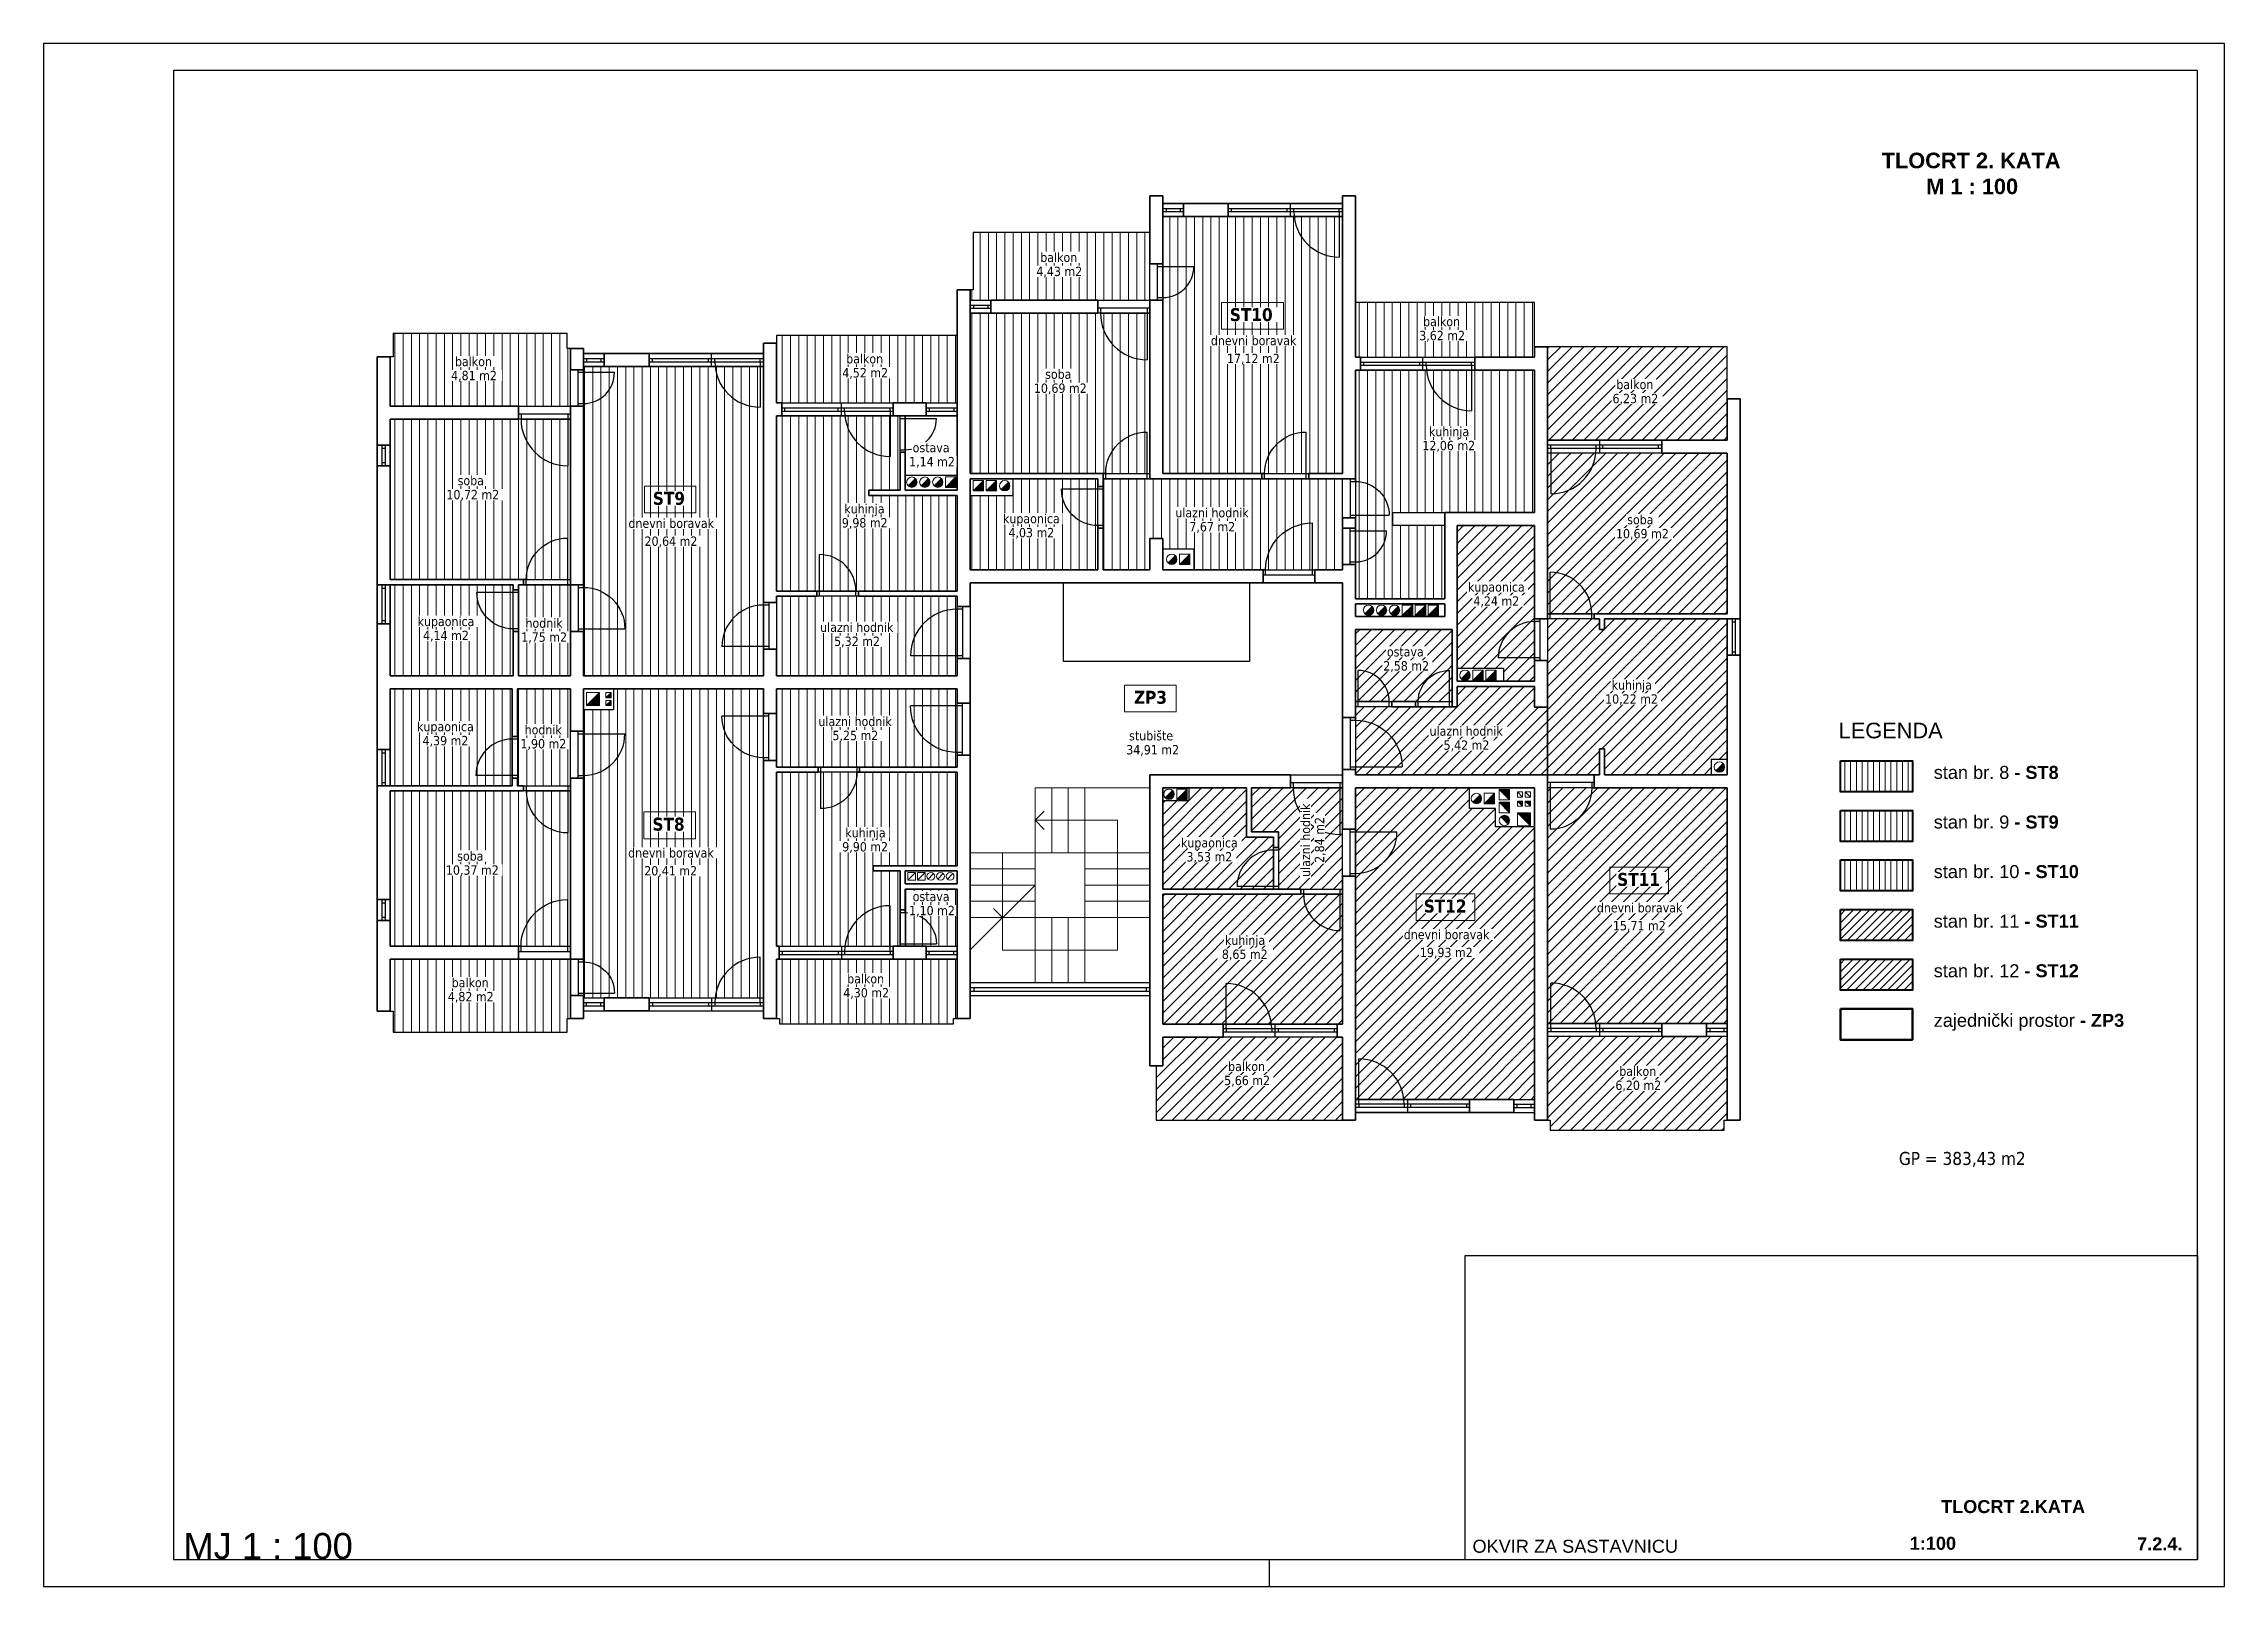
# Paper-space layout '7.2.4_EP_2.Kat' of a CAD drawing. Header units: centimetres, sheet in millimetres. Extents: x 0 to 420, y 0 to 297.
# The model-space entities are those that its viewports show. They can reach past a viewport. Long polylines and large blocks are cut down to what shows.
import ezdxf

# ---------------------------------------------------------------- set-up
doc = ezdxf.new("R2010")
doc.units = ezdxf.units.CM
doc.linetypes.add('HIDDENX2', pattern=[19.05, 12.7, -6.35])
for name, color, linetype, lineweight in [('.ETAZA_10_ST8', 30, 'Continuous', 13), ('.ETAZA_11_ST9', 130, 'Continuous', 13), ('.ETAZA_12_ST10', 200, 'Continuous', 13), ('.ETAZA_13_ST11', 100, 'Continuous', 13), ('.ETAZA_14_ST12', 10, 'Continuous', 13), ('.ETAZA_1_ST1', 100, 'Continuous', 13), ('.ETAZA_3_PP1', 10, 'Continuous', 13), ('.ETAZA_4_ST3', 130, 'Continuous', 13), ('.ETAZA_5_ST4', 30, 'Continuous', 13), ('.ETAZA_6-ST5', 200, 'Continuous', 13), ('_POVRŠINA', 255, 'Continuous', 5), ('SASTAVNICA', 7, 'Continuous', 0), ('TP_01 - 0.35', 1, 'Continuous', 35), ('TP_03 - 0.15', 3, 'Continuous', 15), ('TP_07 - 0.20', 7, 'Continuous', 20)]:
    doc.layers.add(name, color=color, linetype=linetype, lineweight=lineweight)
doc.layers.add('_POLILINE_ET', color=4, linetype='Continuous', plot=False)
doc.layers.add('SAST_Linija sastavnice', color=3, linetype='Continuous', plot=False)
for name, color, linetype in [('_radni', 3, 'Continuous'), ('SAST_Okvir', 8, 'Continuous'), ('SAST_Tekst i Sastavnica', 7, 'Continuous'), ('SAST_Viewports', 8, 'Continuous'), ('TP_Hatch', 252, 'Continuous'), ('TP_Hidden', 8, 'HIDDENX2'), ('TP_Otvori', 8, 'Continuous'), ('TP_Otvori.block', 8, 'Continuous')]:
    doc.layers.add(name, color=color, linetype=linetype)
doc.styles.add('Kota', font='arialbd.ttf')
doc.styles.add('opisi', font='arial.ttf', dxfattribs={"height": 20})
doc.styles.get("Standard").update_dxf_attribs({"font": 'arial.ttf'})
doc.styles.add('tahoma10', font='tahoma.ttf', dxfattribs={"height": 2})
pattern_1 = [(90, (643183442.702, 503085608.108), (-15.875, 3e-15), [])]
pattern_2 = [(45, (643183442.702, 503085608.108), (-11.22532015, 11.22532015), [])]
pattern_3 = [(45, (643183442.702, 503085608.108), (-7.857724106, 7.857724106), [])]
pattern_4 = [(90, (643183442.702, 503085608.108), (-11.1125, 2e-15), [])]

psp = doc.layouts.new('7.2.4_EP_2.Kat')

# ---------------------------------------------------------------- texts
at = {"layer": 'SAST_Tekst i Sastavnica', "char_height": 2.5, "style": 'opisi'}
for s, insert, width, attachment_point in [('{\\fArial|b1|i0|c238|p34;TLOCRT 2.KATA}', (379.3, 16.61), 47.3002, 2), ('{\\fArial|b1|i0|c238|p34;1:100}', (359.39, 9.54), 356.04, 1), ('{\\fArial|b1|i0|c238|p34;7.2.4.}', (403.19, 9.43), 6.3651, 1)]:
    psp.add_mtext(s, dxfattribs=dict(at, insert=insert, width=width, attachment_point=attachment_point))

msp = doc.modelspace()

# ---------------------------------------------------------------- texts
at = {"char_height": 30, "attachment_point": 1, "style": 'tahoma10'}
for s, insert in [('{\\fArial|b0|i0|c238|p34;LEGENDA\\fArial|b0|i0|c0|p34; \\fArial|b1|i0|c0|p34;     }', (646192218.04, 503269731.72)), ('{\\fArial|b0|i0|c238|p34;\\H0.83333x;stan br. 8 \\fArial|b1|i0|c238|p34;- ST8\\fArial|b1|i0|c0|p34;\\H1.2x;    }', (646192401.15, 503269648.56)), ('{\\fArial|b0|i0|c238|p34;\\H0.83333x;stan br. 9 \\fArial|b1|i0|c238|p34;- ST9\\fArial|b1|i0|c0|p34;\\H1.2x;    }', (646192401.15, 503269553.1)), ('{\\fArial|b0|i0|c238|p34;\\H0.83333x;stan br. 10 \\fArial|b1|i0|c238|p34;- ST10\\fArial|b1|i0|c0|p34;\\H1.2x;    }', (646192401.15, 503269457.64)), ('{\\fArial|b0|i0|c238|p34;\\H0.83333x;stan br. 11 \\fArial|b1|i0|c238|p34;- ST11\\fArial|b1|i0|c0|p34;\\H1.2x;    }', (646192401.15, 503269362.18)), ('{\\fArial|b0|i0|c238|p34;\\H0.83333x;stan br. 12 \\fArial|b1|i0|c238|p34;- ST12\\fArial|b1|i0|c0|p34;\\H1.2x;    }', (646192401.15, 503269266.72)), ('{\\fArial|b0|i0|c238|p34;\\H0.83333x;zajednički prostor \\fArial|b1|i0|c238|p34;- ZP3\\fArial|b1|i0|c0|p34;\\H1.2x;    }', (646192401.15, 503269171.26))]:
    msp.add_mtext_dynamic_manual_height_columns(s, width=728.1474, gutter_width=10, heights=[0], dxfattribs=dict(at, insert=insert))
at = {"layer": 'SAST_Linija sastavnice', "attachment_point": 7, "rotation": 360}
for s, insert, char_height in [(' MJ 1 : 100', (646189010.92, 503268121.07), 50), ('OKVIR ZA SASTAVNICU', (646191512.84, 503268133.41), 25)]:
    msp.add_mtext(s, dxfattribs=dict(at, insert=insert, char_height=char_height))
at = {"layer": 'SASTAVNICA', "insert": (646192267.96, 503270829.15), "char_height": 30, "attachment_point": 1, "style": 'Kota'}
msp.add_mtext_dynamic_manual_height_columns('\\pi32.9167;TLOCRT 2. KATA\\P\\pi118.67046;M 1 : 100', width=409.3395, gutter_width=125, heights=[0], dxfattribs=at)

# ---------------------------------------------------------------- blocks, each defined once
blk = doc.blocks.new('*U527')
at = {"layer": 'TP_01 - 0.35'}
for p, q in [((0, 0), (0, -30)), ((48, 0), (48, -30))]:
    blk.add_line(p, q, dxfattribs=at)
at = {"layer": 'TP_Otvori'}
for p, q in [((0, 0), (48, 0)), ((0, -11.3), (48, -11.3)), ((0, -18.8), (48, -18.8)), ((0, -30), (48, -30)), ((7.5, -11.3), (7.5, -18.8)), ((40.5, -11.3), (40.5, -18.8))]:
    blk.add_line(p, q, dxfattribs=at)
blk = doc.blocks.new('*U90')
at = {"layer": 'TP_01 - 0.35'}
for p, q in [((0, 0), (0, -30)), ((84, 0), (84, -30))]:
    blk.add_line(p, q, dxfattribs=at)
at = {"layer": 'TP_Otvori'}
for p, q in [((0, 0), (84, 0)), ((0, -11.3), (84, -11.3)), ((0, -18.8), (84, -18.8)), ((0, -30), (84, -30)), ((7.5, -11.3), (7.5, -18.8)), ((76.5, -11.3), (76.5, -18.8))]:
    blk.add_line(p, q, dxfattribs=at)
blk = doc.blocks.new('*U523')
at = {"layer": 'TP_Otvori'}
for p, q in [((5, 0), (5, 80)), ((5, 0), (0, 0)), ((85, 0), (5, 0)), ((5, -10), (5, 0)), ((85, -10), (85, 0)), ((85, 0), (90, 0)), ((90, -10), (0, -10))]:
    blk.add_line(p, q, dxfattribs=at)
blk.add_arc((5, 0), 80, 0, 90, dxfattribs=at)
blk = doc.blocks.new('*U525')
at = {"layer": 'TP_Otvori'}
for p, q in [((5, 0), (5, 90)), ((5, 0), (0, 0)), ((95, 0), (5, 0)), ((5, -10), (5, 0)), ((95, -10), (95, 0)), ((95, 0), (100, 0)), ((100, -10), (0, -10))]:
    blk.add_line(p, q, dxfattribs=at)
blk.add_arc((5, 0), 90, 0, 90, dxfattribs=at)
blk = doc.blocks.new('*U524')
at = {"layer": 'TP_Otvori'}
for p, q in [((5, 0), (5, 70)), ((5, 0), (0, 0)), ((75, 0), (5, 0)), ((5, -10), (5, 0)), ((75, -10), (75, 0)), ((75, 0), (80, 0)), ((80, -10), (0, -10))]:
    blk.add_line(p, q, dxfattribs=at)
blk.add_arc((5, 0), 70, 0, 90, dxfattribs=at)
blk = doc.blocks.new('*U526')
at = {"layer": 'TP_Otvori'}
for p, q in [((5, 0), (5, 60)), ((5, 0), (0, 0)), ((65, 0), (5, 0)), ((5, -10), (5, 0)), ((65, -10), (65, 0)), ((65, 0), (70, 0)), ((70, -10), (0, -10))]:
    blk.add_line(p, q, dxfattribs=at)
blk.add_arc((5, 0), 60, 0, 90, dxfattribs=at)
blk = doc.blocks.new('*U97')
at = {"layer": 'TP_Otvori'}
for p, q in [((5, 0), (5, 65)), ((5, 0), (0, 0)), ((70, 0), (5, 0)), ((5, -10), (5, 0)), ((70, -10), (70, 0)), ((70, 0), (75, 0)), ((75, -10), (0, -10))]:
    blk.add_line(p, q, dxfattribs=at)
blk.add_arc((5, 0), 65, 0, 90, dxfattribs=at)
blk = doc.blocks.new('*U528')
at = {"layer": 'TP_01 - 0.35'}
for p, q in [((0, 0), (0, -30)), ((72, 0), (72, -30))]:
    blk.add_line(p, q, dxfattribs=at)
at = {"layer": 'TP_Otvori'}
for p, q in [((0, 0), (72, 0)), ((0, -11.3), (72, -11.3)), ((0, -18.8), (72, -18.8)), ((0, -30), (72, -30)), ((7.5, -11.3), (7.5, -18.8)), ((64.5, -11.3), (64.5, -18.8))]:
    blk.add_line(p, q, dxfattribs=at)
blk = doc.blocks.new('*U89')
at = {"layer": 'TP_01 - 0.35'}
for p, q in [((0, 0), (0, -30)), ((48, 0), (48, -30))]:
    blk.add_line(p, q, dxfattribs=at)
at = {"layer": 'TP_Otvori'}
for p, q in [((0, 0), (48, 0)), ((0, -11.3), (48, -11.3)), ((0, -18.8), (48, -18.8)), ((0, -30), (48, -30)), ((7.5, -11.3), (7.5, -18.8)), ((40.5, -11.3), (40.5, -18.8))]:
    blk.add_line(p, q, dxfattribs=at)
blk = doc.blocks.new('*U100')
at = {"layer": 'TP_01 - 0.35'}
for p, q in [((0, 0), (0, -30)), ((84, 0), (84, -30))]:
    blk.add_line(p, q, dxfattribs=at)
at = {"layer": 'TP_Otvori'}
for p, q in [((0, 0), (84, 0)), ((0, -11.3), (84, -11.3)), ((0, -18.8), (84, -18.8)), ((0, -30), (84, -30)), ((7.5, -11.3), (7.5, -18.8)), ((76.5, -11.3), (76.5, -18.8))]:
    blk.add_line(p, q, dxfattribs=at)
blk = doc.blocks.new('*U101')
at = {"layer": 'TP_01 - 0.35'}
for p, q in [((0, 0), (0, -30)), ((90, 0), (90, -30))]:
    blk.add_line(p, q, dxfattribs=at)
at = {"layer": 'TP_Otvori'}
for p, q in [((0, 0), (90, 0)), ((0, -11.3), (90, -11.3)), ((0, -18.8), (90, -18.8)), ((0, -30), (90, -30)), ((7.5, -11.3), (7.5, -18.8)), ((82.5, -11.3), (82.5, -18.8))]:
    blk.add_line(p, q, dxfattribs=at)
blk = doc.blocks.new('*U102')
at = {"layer": 'TP_01 - 0.35'}
for p, q in [((0, 0), (0, -30)), ((48, 0), (48, -30))]:
    blk.add_line(p, q, dxfattribs=at)
at = {"layer": 'TP_Otvori'}
for p, q in [((0, 0), (48, 0)), ((0, -11.3), (48, -11.3)), ((0, -18.8), (48, -18.8)), ((0, -30), (48, -30)), ((7.5, -11.3), (7.5, -18.8)), ((40.5, -11.3), (40.5, -18.8))]:
    blk.add_line(p, q, dxfattribs=at)
blk = doc.blocks.new('*U99')
at = {"layer": 'TP_01 - 0.35'}
for p, q in [((0, 0), (0, -30)), ((48, 0), (48, -30))]:
    blk.add_line(p, q, dxfattribs=at)
at = {"layer": 'TP_Otvori'}
for p, q in [((0, 0), (48, 0)), ((0, -11.3), (48, -11.3)), ((0, -18.8), (48, -18.8)), ((0, -30), (48, -30)), ((7.5, -11.3), (7.5, -18.8)), ((40.5, -11.3), (40.5, -18.8))]:
    blk.add_line(p, q, dxfattribs=at)

# ---------------------------------------------------------------- hatches: boundary and pattern name
at = {"layer": '.ETAZA_10_ST8'}
h = msp.add_hatch(dxfattribs=at)
h.set_pattern_fill('ANSI31', color=256, scale=5, angle=45)
h.set_pattern_definition(pattern_1)
h.paths.add_polyline_path([(646190172.38, 503269797.28), (646190172.38, 503269646.28), (646190520.38, 503269646.28), (646190520.38, 503269797.28)])
h.paths.add_polyline_path([(646190172.38, 503269636.28), (646190172.38, 503269301.28), (646190410.38, 503269301.28), (646190410.38, 503269446.28), (646190358.38, 503269446.28), (646190358.38, 503269456.28), (646190520.38, 503269456.28), (646190520.38, 503269636.28)])
h.paths.add_polyline_path([(646190420.38, 503269411.28), (646190420.38, 503269301.28), (646190520.38, 503269301.28), (646190520.38, 503269411.28)], flags=17)
h.paths.add_polyline_path([(646189858.38, 503269797.28), (646189858.38, 503269756.28), (646189800.38, 503269756.28), (646189800.38, 503269202.28), (646190147.38, 503269202.28), (646190147.38, 503269797.28)])
h.paths.add_polyline_path([(646189673.38, 503269797.28), (646189673.38, 503269610.28), (646189775.38, 503269610.28), (646189775.38, 503269797.28)])
h.paths.add_polyline_path([(646189428.38, 503269797.28), (646189428.38, 503269610.28), (646189663.38, 503269610.28), (646189663.38, 503269797.28)])
h.paths.add_polyline_path([(646189428.38, 503269600.28), (646189428.38, 503269301.28), (646189775.38, 503269301.28), (646189775.38, 503269600.28)])
h.paths.add_polyline_path([(646189428.38, 503269276.28), (646189428.38, 503269176.28), (646189434.38, 503269176.28), (646189434.38, 503269136.28), (646189769.38, 503269136.28), (646189769.38, 503269162.28), (646189775.38, 503269162.28), (646189775.38, 503269276.28)])
h.paths.add_polyline_path([(646190172.38, 503269276.28), (646190172.38, 503269162.28), (646190178.38, 503269162.28), (646190178.38, 503269152.28), (646190513.38, 503269152.28), (646190513.38, 503269162.28), (646190520.38, 503269162.28), (646190520.38, 503269276.28)])
h = msp.add_hatch(dxfattribs=at)
h.set_pattern_fill('ANSI31', color=256, scale=3.5, angle=45)
h.set_pattern_definition(pattern_4)
h.paths.add_polyline_path([(646192360.1, 503269658.44), (646192221.35, 503269658.44), (646192221.35, 503269598.78), (646192360.1, 503269598.78)])
at = {"layer": '.ETAZA_11_ST9'}
h = msp.add_hatch(dxfattribs=at)
h.set_pattern_fill('ANSI31', color=256, scale=5, angle=45)
h.set_pattern_definition(pattern_1)
h.paths.add_polyline_path([(646190172.38, 503270322.28), (646190172.38, 503269985.28), (646190520.38, 503269985.28), (646190520.38, 503270169.28), (646190350.38, 503270169.28), (646190350.38, 503270179.28), (646190410.38, 503270179.28), (646190410.38, 503270322.28)])
h.paths.add_polyline_path([(646190172.38, 503270477.28), (646190172.38, 503270347.28), (646190520.38, 503270347.28), (646190520.38, 503270477.28)])
h.paths.add_polyline_path([(646189800.38, 503270417.28), (646189800.38, 503269822.28), (646190147.38, 503269822.28), (646190147.38, 503270417.28)])
h.paths.add_polyline_path([(646189434.38, 503270481.28), (646189434.38, 503270436.28), (646189428.38, 503270436.28), (646189428.38, 503270341.28), (646189775.38, 503270341.28), (646189775.38, 503270452.28), (646189769.38, 503270452.28), (646189769.38, 503270481.28)])
h.paths.add_polyline_path([(646189428.38, 503270316.28), (646189428.38, 503270007.28), (646189775.38, 503270007.28), (646189775.38, 503270316.28)])
h.paths.add_polyline_path([(646189428.38, 503269997.28), (646189428.38, 503269822.28), (646189665.38, 503269822.28), (646189665.38, 503269997.28)])
h.paths.add_polyline_path([(646189675.38, 503269997.28), (646189675.38, 503269822.28), (646189775.38, 503269822.28), (646189775.38, 503269997.28)])
h.paths.add_polyline_path([(646190172.38, 503269975.28), (646190172.38, 503269822.28), (646190520.38, 503269822.28), (646190520.38, 503269975.28)])
h = msp.add_hatch(dxfattribs=at)
h.set_pattern_fill('ANSI31', color=256, scale=3.5, angle=45)
h.set_pattern_definition(pattern_4)
h.paths.add_polyline_path([(646192360.1, 503269562.98), (646192221.35, 503269562.98), (646192221.35, 503269503.32), (646192360.1, 503269503.32)])
at = {"layer": '.ETAZA_12_ST10'}
h = msp.add_hatch(dxfattribs=at)
h.set_pattern_fill('ANSI31', color=256, scale=5, angle=45)
h.set_pattern_definition(pattern_1)
h.paths.add_polyline_path([(646191287.38, 503270410.48), (646191287.38, 503269970.48), (646191459.38, 503269970.48), (646191459.38, 503270111.48), (646191359.38, 503270111.48), (646191359.38, 503270136.48), (646191632.38, 503270136.48), (646191632.38, 503270410.48)])
h.paths.add_polyline_path([(646191287.38, 503270540.48), (646191287.38, 503270435.48), (646191632.38, 503270435.48), (646191632.38, 503270540.48)])
h.paths.add_polyline_path([(646190551.38, 503270675.28), (646190551.38, 503270565.28), (646190545.38, 503270565.28), (646190545.38, 503270545.28), (646190891.38, 503270545.28), (646190891.38, 503270675.28)], flags=17)
h.paths.add_polyline_path([(646190545.38, 503270520.28), (646190545.38, 503270211.28), (646190891.38, 503270211.28), (646190891.38, 503270520.28)])
edge = h.paths.add_edge_path()
edge.add_line((646190801.38, 503270201.28), (646190801.38, 503270026.28))
edge.add_line((646190801.38, 503270026.28), (646190891.38, 503270026.28))
edge.add_line((646190891.38, 503270026.28), (646190891.38, 503270086.28))
edge.add_line((646190891.38, 503270086.28), (646190916.38, 503270086.28))
edge.add_line((646190916.38, 503270086.28), (646190916.38, 503270066.28))
edge.add_line((646190916.38, 503270066.28), (646190976.38, 503270066.28))
edge.add_line((646190976.38, 503270066.28), (646190976.38, 503270026.28))
edge.add_line((646190976.38, 503270026.28), (646191262.38, 503270026.28))
edge.add_line((646191262.38, 503270026.28), (646191262.38, 503270201.28))
edge.add_line((646191262.38, 503270201.28), (646190801.38, 503270201.28))
edge.add_line((646190916.38, 503270706.28), (646190916.38, 503270211.28))
edge.add_line((646190916.38, 503270211.28), (646191262.38, 503270211.28))
edge.add_line((646191262.38, 503270211.28), (646191262.38, 503270706.28))
edge.add_line((646191262.38, 503270706.28), (646190916.38, 503270706.28))
edge.add_line((646190627.38, 503270201.28), (646190627.38, 503270168.28))
edge.add_line((646190627.38, 503270168.28), (646190545.38, 503270168.28))
edge.add_line((646190545.38, 503270168.28), (646190545.38, 503270026.28))
edge.add_line((646190545.38, 503270026.28), (646190791.38, 503270026.28))
edge.add_line((646190791.38, 503270026.28), (646190791.38, 503270201.28))
edge.add_line((646190791.38, 503270201.28), (646190627.38, 503270201.28))
h = msp.add_hatch(dxfattribs=at)
h.set_pattern_fill('ANSI31', color=256, scale=3.5, angle=45)
h.set_pattern_definition(pattern_4)
h.paths.add_polyline_path([(646192360.1, 503269467.52), (646192221.35, 503269467.52), (646192221.35, 503269407.86), (646192360.1, 503269407.86)])
at = {"layer": '.ETAZA_13_ST11'}
h = msp.add_hatch(dxfattribs=at)
h.set_pattern_fill('ANSI31', color=256, scale=5)
h.set_pattern_definition(pattern_2)
h.paths.add_polyline_path([(646191657.38, 503270250.48), (646191657.38, 503269941.48), (646192003.38, 503269941.48), (646192003.38, 503270250.48)])
h.paths.add_polyline_path([(646191657.38, 503269931.48), (646191657.38, 503269631.48), (646191757.38, 503269631.48), (646191757.38, 503269681.48), (646191767.38, 503269681.48), (646191767.38, 503269631.48), (646191973.38, 503269631.48), (646191973.38, 503269661.48), (646192003.38, 503269661.48), (646192003.38, 503269931.48), (646191767.38, 503269931.48), (646191767.38, 503269911.48), (646191757.38, 503269911.48), (646191757.38, 503269931.48)])
h.paths.add_polyline_path([(646191483.38, 503270111.48), (646191483.38, 503269836.48), (646191572.38, 503269836.48), (646191572.38, 503269811.48), (646191632.38, 503269811.48), (646191632.38, 503270111.48)])
h.paths.add_polyline_path([(646191287.38, 503269911.48), (646191287.38, 503269772.48), (646191473.38, 503269772.48), (646191473.38, 503269911.48)])
h.paths.add_polyline_path([(646191287.38, 503269762.48), (646191287.38, 503269631.48), (646191657.38, 503269631.48), (646191657.38, 503269761.48), (646191632.38, 503269761.48), (646191632.38, 503269801.48), (646191483.38, 503269801.48), (646191483.38, 503269762.48)])
edge = h.paths.add_edge_path()
edge.add_line((646191657.38, 503270455.48), (646191657.38, 503270275.48))
edge.add_line((646191657.38, 503270275.48), (646192003.38, 503270275.48))
edge.add_line((646192003.38, 503270275.48), (646192003.38, 503270455.48))
edge.add_line((646192003.38, 503270455.48), (646191657.38, 503270455.48))
edge.add_line((646191657.38, 503269606.48), (646191657.38, 503269152.48))
edge.add_line((646191657.38, 503269152.48), (646192003.38, 503269152.48))
edge.add_line((646192003.38, 503269152.48), (646192003.38, 503269606.48))
edge.add_line((646192003.38, 503269606.48), (646191657.38, 503269606.48))
edge.add_line((646191657.38, 503269127.48), (646191657.38, 503268966.48))
edge.add_line((646191657.38, 503268966.48), (646191662.38, 503268966.48))
edge.add_line((646191662.38, 503268966.48), (646191662.38, 503268947.48))
edge.add_line((646191662.38, 503268947.48), (646191997.38, 503268947.48))
edge.add_line((646191997.38, 503268947.48), (646191997.38, 503268966.48))
edge.add_line((646191997.38, 503268966.48), (646192003.38, 503268966.48))
edge.add_line((646192003.38, 503268966.48), (646192003.38, 503269127.48))
edge.add_line((646192003.38, 503269127.48), (646191657.38, 503269127.48))
h = msp.add_hatch(dxfattribs=at)
h.set_pattern_fill('ANSI31', color=256, scale=3.5)
h.set_pattern_definition(pattern_3)
h.paths.add_polyline_path([(646192360.1, 503269372.06), (646192221.35, 503269372.06), (646192221.35, 503269312.4), (646192360.1, 503269312.4)])
at = {"layer": '.ETAZA_14_ST12'}
h = msp.add_hatch(dxfattribs=at)
h.set_pattern_fill('ANSI31', color=256, scale=5)
h.set_pattern_definition(pattern_2)
h.paths.add_polyline_path([(646190966.38, 503269607.07), (646190966.38, 503269581.48), (646190916.38, 503269581.48), (646190916.38, 503269411.48), (646191129.38, 503269411.48), (646191129.38, 503269511.48), (646191077.38, 503269511.48), (646191077.38, 503269606.48)])
h.paths.add_polyline_path([(646191087.38, 503269606.48), (646191087.38, 503269521.48), (646191139.38, 503269521.48), (646191139.38, 503269411.48), (646191262.38, 503269411.48), (646191262.38, 503269606.48)])
h.paths.add_polyline_path([(646191287.38, 503269606.48), (646191287.38, 503269006.48), (646191632.38, 503269006.48), (646191632.38, 503269531.48), (646191557.38, 503269531.48), (646191557.38, 503269566.48), (646191507.38, 503269566.48), (646191507.38, 503269606.48)])
h.paths.add_polyline_path([(646190916.38, 503269401.48), (646190916.38, 503269151.48), (646191262.38, 503269151.48), (646191262.38, 503269401.48)])
h.paths.add_polyline_path([(646190916.38, 503269126.48), (646190916.38, 503269071.48), (646190903.88, 503269071.48), (646190903.88, 503268966.48), (646191262.38, 503268966.48), (646191262.38, 503269126.48)])
h = msp.add_hatch(dxfattribs=at)
h.set_pattern_fill('ANSI31', color=256, scale=3.5)
h.set_pattern_definition(pattern_3)
h.paths.add_polyline_path([(646192360.1, 503269276.6), (646192221.35, 503269276.6), (646192221.35, 503269216.94), (646192360.1, 503269216.94)])
at = {"layer": 'TP_07 - 0.20'}
h = msp.add_hatch(color=256, dxfattribs=at)
h.dxf.hatch_style = 1
h.paths.add_polyline_path([(646189806.28, 503269764.78), (646189831.28, 503269764.78), (646189831.28, 503269789.78)])
h = msp.add_hatch(color=256, dxfattribs=at)
h.dxf.hatch_style = 1
h.paths.add_polyline_path([(646189853.78, 503269789.78), (646189843.78, 503269779.78), (646189853.78, 503269779.78)])
h.paths.add_polyline_path([(646189843.78, 503269764.78), (646189853.78, 503269764.78), (646189853.78, 503269774.78)])
h = msp.add_hatch(color=256, dxfattribs=at)
h.dxf.hatch_style = 1
h.paths.add_polyline_path([(646191599.38, 503269580.98), (646191609.38, 503269570.98), (646191609.38, 503269580.98)])
h.paths.add_polyline_path([(646191624.38, 503269570.98), (646191624.38, 503269580.98), (646191614.38, 503269580.98)])
h = msp.add_hatch(color=256, dxfattribs=at)
h.dxf.hatch_style = 1
h.paths.add_polyline_path([(646191624.38, 503269533.48), (646191624.38, 503269558.48), (646191599.38, 503269558.48)])
at = {"layer": 'TP_Hatch'}
h = msp.add_hatch(color=256, dxfattribs=at)
h.dxf.hatch_style = 1
edge = h.paths.add_edge_path()
edge.add_arc((646190433.04, 503270194.82), 10, 225, 270)
edge.add_arc((646190433.04, 503270194.82), 10, 270, 360)
edge.add_arc((646190433.04, 503270194.82), 10, 0, 45)
edge.add_line((646190440.11, 503270201.89), (646190425.97, 503270187.75))
h = msp.add_hatch(color=256, dxfattribs=at)
h.dxf.hatch_style = 1
edge = h.paths.add_edge_path()
edge.add_arc((646190458.04, 503270194.82), 10, 225, 270)
edge.add_arc((646190458.04, 503270194.82), 10, 270, 360)
edge.add_arc((646190458.04, 503270194.82), 10, 0, 45)
edge.add_line((646190465.11, 503270201.89), (646190450.97, 503270187.75))
h = msp.add_hatch(color=256, dxfattribs=at)
h.dxf.hatch_style = 1
edge = h.paths.add_edge_path()
edge.add_arc((646190483.04, 503270194.82), 10, 225, 270)
edge.add_arc((646190483.04, 503270194.82), 10, 270, 360)
edge.add_arc((646190483.04, 503270194.82), 10, 0, 45)
edge.add_line((646190490.11, 503270201.89), (646190475.97, 503270187.75))
h = msp.add_hatch(color=256, dxfattribs=at)
h.dxf.hatch_style = 1
h.paths.add_polyline_path([(646190518.04, 503270184.82), (646190518.04, 503270204.82), (646190498.04, 503270184.82)])
h = msp.add_hatch(color=256, dxfattribs=at)
h.dxf.hatch_style = 1
h.paths.add_polyline_path([(646190571.12, 503270177.92), (646190571.12, 503270197.92), (646190551.12, 503270177.92)])
h = msp.add_hatch(color=256, dxfattribs=at)
h.dxf.hatch_style = 1
h.paths.add_polyline_path([(646190596.12, 503270177.92), (646190596.12, 503270197.92), (646190576.12, 503270177.92)])
h = msp.add_hatch(color=256, dxfattribs=at)
h.dxf.hatch_style = 1
edge = h.paths.add_edge_path()
edge.add_arc((646190611.86, 503270187.92), 10, 225, 270)
edge.add_arc((646190611.86, 503270187.92), 10, 270, 360)
edge.add_arc((646190611.86, 503270187.92), 10, 0, 45)
edge.add_line((646190618.93, 503270194.99), (646190604.79, 503270180.85))
h = msp.add_hatch(color=256, dxfattribs=at)
h.dxf.hatch_style = 1
edge = h.paths.add_edge_path()
edge.add_arc((646190933.55, 503270046.28), 10, 225, 270)
edge.add_arc((646190933.55, 503270046.28), 10, 270, 360)
edge.add_arc((646190933.55, 503270046.28), 10, 0, 45)
edge.add_line((646190940.63, 503270053.35), (646190926.48, 503270039.21))
h = msp.add_hatch(color=256, dxfattribs=at)
h.dxf.hatch_style = 1
h.paths.add_polyline_path([(646190968.55, 503270036.28), (646190968.55, 503270056.28), (646190948.55, 503270036.28)])
h = msp.add_hatch(color=256, dxfattribs=at)
h.dxf.hatch_style = 1
h.paths.add_polyline_path([(646191397.65, 503269938.13), (646191397.65, 503269958.13), (646191377.65, 503269938.13)])
h = msp.add_hatch(color=256, dxfattribs=at)
h.dxf.hatch_style = 1
h.paths.add_polyline_path([(646191422.65, 503269938.13), (646191422.65, 503269958.13), (646191402.65, 503269938.13)])
h = msp.add_hatch(color=256, dxfattribs=at)
h.dxf.hatch_style = 1
h.paths.add_polyline_path([(646191447.65, 503269938.13), (646191447.65, 503269958.13), (646191427.65, 503269938.13)])
h = msp.add_hatch(color=256, dxfattribs=at)
h.dxf.hatch_style = 1
edge = h.paths.add_edge_path()
edge.add_arc((646191312.65, 503269948.13), 10, 225, 270)
edge.add_arc((646191312.65, 503269948.13), 10, 270, 360)
edge.add_arc((646191312.65, 503269948.13), 10, 0, 45)
edge.add_line((646191319.72, 503269955.21), (646191305.58, 503269941.06))
h = msp.add_hatch(color=256, dxfattribs=at)
h.dxf.hatch_style = 1
edge = h.paths.add_edge_path()
edge.add_arc((646191337.65, 503269948.13), 10, 225, 270)
edge.add_arc((646191337.65, 503269948.13), 10, 270, 360)
edge.add_arc((646191337.65, 503269948.13), 10, 0, 45)
edge.add_line((646191344.72, 503269955.21), (646191330.58, 503269941.06))
h = msp.add_hatch(color=256, dxfattribs=at)
h.dxf.hatch_style = 1
edge = h.paths.add_edge_path()
edge.add_arc((646191362.65, 503269948.13), 10, 225, 270)
edge.add_arc((646191362.65, 503269948.13), 10, 270, 360)
edge.add_arc((646191362.65, 503269948.13), 10, 0, 45)
edge.add_line((646191369.72, 503269955.21), (646191355.58, 503269941.06))
h = msp.add_hatch(color=256, dxfattribs=at)
h.dxf.hatch_style = 1
edge = h.paths.add_edge_path()
edge.add_arc((646191498.37, 503269822.98), 10, 225, 270)
edge.add_arc((646191498.37, 503269822.98), 10, 270, 360)
edge.add_arc((646191498.37, 503269822.98), 10, 0, 45)
edge.add_line((646191505.44, 503269830.05), (646191491.3, 503269815.91))
h = msp.add_hatch(color=256, dxfattribs=at)
h.dxf.hatch_style = 1
h.paths.add_polyline_path([(646191533.37, 503269812.98), (646191533.37, 503269832.98), (646191513.37, 503269812.98)])
h = msp.add_hatch(color=256, dxfattribs=at)
h.dxf.hatch_style = 1
h.paths.add_polyline_path([(646191558.37, 503269812.98), (646191558.37, 503269832.98), (646191538.37, 503269812.98)])
h = msp.add_hatch(color=256, dxfattribs=at)
h.dxf.hatch_style = 1
edge = h.paths.add_edge_path()
edge.add_arc((646191988.38, 503269646.46), 10, 225, 270)
edge.add_arc((646191988.38, 503269646.46), 10, 270, 360)
edge.add_arc((646191988.38, 503269646.46), 10, 0, 45)
edge.add_line((646191995.45, 503269653.53), (646191981.31, 503269639.39))
h = msp.add_hatch(color=256, dxfattribs=at)
h.dxf.hatch_style = 1
edge = h.paths.add_edge_path()
edge.add_arc((646190928.29, 503269593.98), 10, 225, 270)
edge.add_arc((646190928.29, 503269593.98), 10, 270, 360)
edge.add_arc((646190928.29, 503269593.98), 10, 0, 45)
edge.add_line((646190935.36, 503269601.05), (646190921.21, 503269586.91))
h = msp.add_hatch(color=256, dxfattribs=at)
h.dxf.hatch_style = 1
h.paths.add_polyline_path([(646190963.29, 503269583.98), (646190963.29, 503269603.98), (646190943.29, 503269583.98)])
h = msp.add_hatch(color=256, dxfattribs=at)
h.dxf.hatch_style = 1
edge = h.paths.add_edge_path()
edge.add_arc((646191520.42, 503269585.85), 10, 225, 270)
edge.add_arc((646191520.42, 503269585.85), 10, 270, 360)
edge.add_arc((646191520.42, 503269585.85), 10, 0, 45)
edge.add_line((646191527.49, 503269592.92), (646191513.35, 503269578.78))
h = msp.add_hatch(color=256, dxfattribs=at)
h.dxf.hatch_style = 1
h.paths.add_polyline_path([(646191555.42, 503269575.85), (646191555.42, 503269595.85), (646191535.42, 503269575.85)])
h = msp.add_hatch(color=256, dxfattribs=at)
h.dxf.hatch_style = 1
h.paths.add_polyline_path([(646191584.38, 503269603.48), (646191564.38, 503269603.48), (646191584.38, 503269583.48)])
h = msp.add_hatch(color=256, dxfattribs=at)
h.dxf.hatch_style = 1
h.paths.add_polyline_path([(646191584.38, 503269578.48), (646191564.38, 503269578.48), (646191584.38, 503269558.48)])
h = msp.add_hatch(color=256, dxfattribs=at)
h.dxf.hatch_style = 1
edge = h.paths.add_edge_path()
edge.add_arc((646191574.38, 503269543.48), 10, 315, 360)
edge.add_arc((646191574.38, 503269543.48), 10, 360, 450)
edge.add_arc((646191574.38, 503269543.48), 10, 90, 135)
edge.add_line((646191567.31, 503269550.55), (646191581.45, 503269536.41))

# ---------------------------------------------------------------- linework, layer by layer
at = {"layer": '.ETAZA_1_ST1', "lineweight": 40}
msp.add_lwpolyline([(646192221.35, 503269372.06), (646192360.1, 503269372.06), (646192360.1, 503269312.4), (646192221.35, 503269312.4)], close=True, dxfattribs=at)
at = {"layer": '.ETAZA_3_PP1', "lineweight": 40}
msp.add_lwpolyline([(646192221.35, 503269276.6), (646192360.1, 503269276.6), (646192360.1, 503269216.94), (646192221.35, 503269216.94)], close=True, dxfattribs=at)
at = {"layer": '.ETAZA_4_ST3', "lineweight": 40}
msp.add_lwpolyline([(646192221.35, 503269562.98), (646192360.1, 503269562.98), (646192360.1, 503269503.32), (646192221.35, 503269503.32)], close=True, dxfattribs=at)
at = {"layer": '.ETAZA_5_ST4', "lineweight": 40}
msp.add_lwpolyline([(646192221.35, 503269658.44), (646192360.1, 503269658.44), (646192360.1, 503269598.78), (646192221.35, 503269598.78)], close=True, dxfattribs=at)
at = {"layer": '.ETAZA_6-ST5', "lineweight": 40}
msp.add_lwpolyline([(646192221.35, 503269467.52), (646192360.1, 503269467.52), (646192360.1, 503269407.86), (646192221.35, 503269407.86)], close=True, dxfattribs=at)
at = {"layer": '_POLILINE_ET'}
for points in [[(646190551.38, 503270675.28), (646190551.38, 503270565.28), (646190545.38, 503270565.28), (646190545.38, 503270545.28), (646190891.38, 503270545.28), (646190891.38, 503270675.28), (646190551.38, 503270675.28)], [(646190916.38, 503270706.28), (646190916.38, 503270211.28), (646191262.38, 503270211.28), (646191262.38, 503270706.28), (646190916.38, 503270706.28)], [(646190545.38, 503270520.28), (646190545.38, 503270211.28), (646190891.38, 503270211.28), (646190891.38, 503270520.28), (646190545.38, 503270520.28)], [(646191287.38, 503270540.48), (646191287.38, 503270435.48), (646191632.38, 503270435.48), (646191632.38, 503270540.48), (646191287.38, 503270540.48)], [(646189434.38, 503270481.28), (646189434.38, 503270436.28), (646189428.38, 503270436.28), (646189428.38, 503270341.28), (646189775.38, 503270341.28), (646189775.38, 503270452.28), (646189769.38, 503270452.28), (646189769.38, 503270481.28), (646189434.38, 503270481.28)], [(646190172.38, 503270477.28), (646190172.38, 503270347.28), (646190520.38, 503270347.28), (646190520.38, 503270477.28), (646190172.38, 503270477.28)], [(646191657.38, 503270455.48), (646191657.38, 503270275.48), (646192003.38, 503270275.48), (646192003.38, 503270455.48), (646191657.38, 503270455.48)], [(646189800.38, 503270417.28), (646189800.38, 503269822.28), (646190147.38, 503269822.28), (646190147.38, 503270417.28), (646189800.38, 503270417.28)], [(646191287.38, 503270410.48), (646191287.38, 503269970.48), (646191459.38, 503269970.48), (646191459.38, 503270111.48), (646191359.38, 503270111.48), (646191359.38, 503270136.48), (646191632.38, 503270136.48), (646191632.38, 503270410.48), (646191287.38, 503270410.48)], [(646189428.38, 503270316.28), (646189428.38, 503270007.28), (646189775.38, 503270007.28), (646189775.38, 503270316.28), (646189428.38, 503270316.28)], [(646190172.38, 503270322.28), (646190172.38, 503269985.28), (646190520.38, 503269985.28), (646190520.38, 503270169.28), (646190350.38, 503270169.28), (646190350.38, 503270179.28), (646190410.38, 503270179.28), (646190410.38, 503270322.28), (646190172.38, 503270322.28)], [(646190420.38, 503270322.28), (646190420.38, 503270208.28), (646190520.38, 503270208.28), (646190520.38, 503270322.28), (646190420.38, 503270322.28)], [(646191657.38, 503270250.48), (646191657.38, 503269941.48), (646192003.38, 503269941.48), (646192003.38, 503270250.48), (646191657.38, 503270250.48)], [(646190627.38, 503270201.28), (646190627.38, 503270168.28), (646190545.38, 503270168.28), (646190545.38, 503270026.28), (646190791.38, 503270026.28), (646190791.38, 503270201.28), (646190627.38, 503270201.28)], [(646190801.38, 503270201.28), (646190801.38, 503270026.28), (646190891.38, 503270026.28), (646190891.38, 503270086.28), (646190916.38, 503270086.28), (646190916.38, 503270066.28), (646190976.38, 503270066.28), (646190976.38, 503270026.28), (646191262.38, 503270026.28), (646191262.38, 503270201.28), (646190801.38, 503270201.28)], [(646191483.38, 503270111.48), (646191483.38, 503269836.48), (646191572.38, 503269836.48), (646191572.38, 503269811.48), (646191632.38, 503269811.48), (646191632.38, 503270111.48), (646191483.38, 503270111.48)], [(646190545.38, 503270001.28), (646190545.38, 503269231.48), (646190891.38, 503269231.48), (646190891.38, 503269631.48), (646191262.38, 503269631.48), (646191262.38, 503270001.28), (646191083.38, 503270001.28), (646191083.38, 503269849.28), (646190725.38, 503269849.28), (646190725.38, 503270001.28), (646190545.38, 503270001.28)], [(646189428.38, 503269997.28), (646189428.38, 503269822.28), (646189665.38, 503269822.28), (646189665.38, 503269997.28), (646189428.38, 503269997.28)], [(646189675.38, 503269997.28), (646189675.38, 503269822.28), (646189775.38, 503269822.28), (646189775.38, 503269997.28), (646189675.38, 503269997.28)], [(646190172.38, 503269975.28), (646190172.38, 503269822.28), (646190520.38, 503269822.28), (646190520.38, 503269975.28), (646190172.38, 503269975.28)], [(646191657.38, 503269931.48), (646191657.38, 503269631.48), (646191757.38, 503269631.48), (646191757.38, 503269681.48), (646191767.38, 503269681.48), (646191767.38, 503269631.48), (646191973.38, 503269631.48), (646191973.38, 503269661.48), (646192003.38, 503269661.48), (646192003.38, 503269931.48), (646191767.38, 503269931.48), (646191767.38, 503269911.48), (646191757.38, 503269911.48), (646191757.38, 503269931.48), (646191657.38, 503269931.48)], [(646191287.38, 503269911.48), (646191287.38, 503269772.48), (646191473.38, 503269772.48), (646191473.38, 503269911.48), (646191287.38, 503269911.48)], [(646189428.38, 503269797.28), (646189428.38, 503269610.28), (646189663.38, 503269610.28), (646189663.38, 503269797.28), (646189428.38, 503269797.28)], [(646189673.38, 503269797.28), (646189673.38, 503269610.28), (646189775.38, 503269610.28), (646189775.38, 503269797.28), (646189673.38, 503269797.28)], [(646189858.38, 503269797.28), (646189858.38, 503269756.28), (646189800.38, 503269756.28), (646189800.38, 503269202.28), (646190147.38, 503269202.28), (646190147.38, 503269797.28), (646189858.38, 503269797.28)], [(646190172.38, 503269797.28), (646190172.38, 503269646.28), (646190520.38, 503269646.28), (646190520.38, 503269797.28), (646190172.38, 503269797.28)], [(646191287.38, 503269762.48), (646191287.38, 503269631.48), (646191657.38, 503269631.48), (646191657.38, 503269761.48), (646191632.38, 503269761.48), (646191632.38, 503269801.48), (646191483.38, 503269801.48), (646191483.38, 503269762.48), (646191287.38, 503269762.48)], [(646190172.38, 503269636.28), (646190172.38, 503269301.28), (646190410.38, 503269301.28), (646190410.38, 503269446.28), (646190358.38, 503269446.28), (646190358.38, 503269456.28), (646190520.38, 503269456.28), (646190520.38, 503269636.28), (646190172.38, 503269636.28)], [(646189428.38, 503269600.28), (646189428.38, 503269301.28), (646189775.38, 503269301.28), (646189775.38, 503269600.28), (646189428.38, 503269600.28)], [(646190966.38, 503269607.07), (646190966.38, 503269581.48), (646190916.38, 503269581.48), (646190916.38, 503269411.48), (646191129.38, 503269411.48), (646191129.38, 503269511.48), (646191077.38, 503269511.48), (646191077.38, 503269606.48), (646190966.38, 503269607.07)], [(646191087.38, 503269606.48), (646191087.38, 503269521.48), (646191139.38, 503269521.48), (646191139.38, 503269411.48), (646191262.38, 503269411.48), (646191262.38, 503269606.48), (646191087.38, 503269606.48)], [(646191287.38, 503269606.48), (646191287.38, 503269006.48), (646191632.38, 503269006.48), (646191632.38, 503269531.48), (646191557.38, 503269531.48), (646191557.38, 503269566.48), (646191507.38, 503269566.48), (646191507.38, 503269606.48), (646191287.38, 503269606.48)], [(646191657.38, 503269606.48), (646191657.38, 503269152.48), (646192003.38, 503269152.48), (646192003.38, 503269606.48), (646191657.38, 503269606.48)], [(646190916.38, 503269401.48), (646190916.38, 503269151.48), (646191262.38, 503269151.48), (646191262.38, 503269401.48), (646190916.38, 503269401.48)], [(646189428.38, 503269276.28), (646189428.38, 503269176.28), (646189434.38, 503269176.28), (646189434.38, 503269136.28), (646189769.38, 503269136.28), (646189769.38, 503269162.28), (646189775.38, 503269162.28), (646189775.38, 503269276.28), (646189428.38, 503269276.28)], [(646190172.38, 503269276.28), (646190172.38, 503269162.28), (646190178.38, 503269162.28), (646190178.38, 503269152.28), (646190513.38, 503269152.28), (646190513.38, 503269162.28), (646190520.38, 503269162.28), (646190520.38, 503269276.28), (646190172.38, 503269276.28)], [(646190916.38, 503269126.48), (646190916.38, 503269071.48), (646190903.88, 503269071.48), (646190903.88, 503268966.48), (646191262.38, 503268966.48), (646191262.38, 503269126.48), (646190916.38, 503269126.48)], [(646191657.38, 503269127.48), (646191657.38, 503268966.48), (646191662.38, 503268966.48), (646191662.38, 503268947.48), (646191997.38, 503268947.48), (646191997.38, 503268966.48), (646192003.38, 503268966.48), (646192003.38, 503269127.48), (646191657.38, 503269127.48)]]:
    msp.add_lwpolyline(points, dxfattribs=at)
at = {"layer": 'SAST_Linija sastavnice'}
for points in [[(646192908.92, 503270987.07), (646189010.92, 503270987.07), (646189010.92, 503268121.07), (646192908.92, 503268121.07)], [(646191498.92, 503268706.07), (646192908.92, 503268706.07), (646192908.92, 503268121.07), (646191498.92, 503268121.07)]]:
    msp.add_lwpolyline(points, close=True, dxfattribs=at)
at = {"layer": 'TP_01 - 0.35'}
for p, q in [((646190891.38, 503270615.28), (646190891.38, 503270746.28)), ((646190891.38, 503270746.28), (646190916.38, 503270746.28)), ((646190916.38, 503270615.28), (646190916.38, 503270746.28)), ((646190956.38, 503270731.28), (646191042.38, 503270731.28)), ((646190956.38, 503270706.28), (646190956.38, 503270731.28)), ((646191042.38, 503270731.28), (646191042.38, 503270706.28)), ((646191262.38, 503270746.28), (646191262.38, 503270211.28)), ((646191262.38, 503270746.28), (646191287.38, 503270746.28)), ((646191287.38, 503270746.28), (646191287.38, 503270435.48)), ((646190956.38, 503270706.28), (646191042.38, 503270706.28)), ((646190891.38, 503270615.28), (646190916.38, 503270615.28)), ((646190520.38, 503270565.28), (646190520.38, 503270179.28)), ((646190545.38, 503270565.28), (646190520.38, 503270565.28)), ((646190545.38, 503270565.28), (646190545.38, 503270211.28)), ((646190585.38, 503270545.28), (646190585.38, 503270520.28)), ((646190585.38, 503270545.28), (646190791.38, 503270545.28)), ((646190791.38, 503270520.28), (646190791.38, 503270545.28)), ((646190891.38, 503270201.28), (646190891.38, 503270545.28)), ((646190891.38, 503270545.28), (646190916.38, 503270545.28)), ((646190916.38, 503270211.28), (646190916.38, 503270545.28)), ((646190585.38, 503270520.28), (646190791.38, 503270520.28)), ((646190147.38, 503270462.28), (646190147.38, 503270266.28)), ((646190172.38, 503270462.28), (646190147.38, 503270462.28)), ((646190172.38, 503270462.28), (646190172.38, 503270347.28)), ((646189403.38, 503270436.28), (646189403.38, 503270266.28)), ((646189403.38, 503270436.28), (646189428.38, 503270436.28)), ((646189428.38, 503270436.28), (646189428.38, 503270341.28)), ((646189775.38, 503270452.28), (646189775.38, 503270411.28)), ((646189775.38, 503270452.28), (646189800.38, 503270452.28)), ((646189800.38, 503270452.28), (646189800.38, 503270411.28)), ((646189840.38, 503270442.28), (646189840.38, 503270417.28)), ((646189840.38, 503270442.28), (646189927.38, 503270442.28)), ((646189927.38, 503270442.28), (646189927.38, 503270417.28)), ((646191297.38, 503270435.48), (646191287.38, 503270435.48)), ((646191297.38, 503270435.48), (646191297.38, 503270410.48)), ((646191517.38, 503270435.48), (646191517.38, 503270410.48)), ((646191632.38, 503270435.48), (646191517.38, 503270435.48)), ((646191632.38, 503270455.48), (646191632.38, 503270435.48)), ((646191657.38, 503270455.48), (646191632.38, 503270455.48)), ((646191657.38, 503270455.48), (646191657.38, 503269931.48)), ((646189775.38, 503270411.28), (646189800.38, 503270411.28)), ((646189840.38, 503270417.28), (646189927.38, 503270417.28)), ((646191287.38, 503270410.48), (646191287.38, 503270201.28)), ((646191297.38, 503270410.48), (646191287.38, 503270410.48)), ((646191632.38, 503270410.48), (646191517.38, 503270410.48)), ((646191632.38, 503270410.48), (646191632.38, 503270136.48)), ((646189428.38, 503270341.28), (646189675.38, 503270341.28)), ((646189675.38, 503270341.28), (646189675.38, 503270316.28)), ((646189775.38, 503270341.28), (646189775.38, 503269997.28)), ((646189775.38, 503270341.28), (646189800.38, 503270341.28)), ((646189800.38, 503270341.28), (646189800.38, 503269997.28)), ((646190182.38, 503270347.28), (646190172.38, 503270347.28)), ((646190182.38, 503270347.28), (646190182.38, 503270322.28)), ((646190397.38, 503270347.28), (646190397.38, 503270322.28)), ((646190397.38, 503270347.28), (646190460.38, 503270347.28)), ((646190460.38, 503270347.28), (646190460.38, 503270322.28)), ((646192003.38, 503270355.48), (646192003.38, 503270275.48)), ((646192003.38, 503270355.48), (646192028.38, 503270355.48)), ((646192028.38, 503270355.48), (646192028.38, 503269931.48)), ((646189428.38, 503270316.28), (646189428.38, 503270266.28)), ((646189428.38, 503270316.28), (646189675.38, 503270316.28)), ((646190172.38, 503270322.28), (646190172.38, 503269985.28)), ((646190182.38, 503270322.28), (646190172.38, 503270322.28)), ((646190397.38, 503270322.28), (646190460.38, 503270322.28)), ((646189428.38, 503270266.28), (646189403.38, 503270266.28)), ((646190147.38, 503270266.28), (646190147.38, 503269963.28)), ((646190410.38, 503270252.28), (646190420.38, 503270252.28)), ((646190410.38, 503270252.28), (646190410.38, 503270179.28)), ((646190420.38, 503270252.28), (646190420.38, 503270179.28)), ((646191877.38, 503270275.48), (646191877.38, 503270250.48)), ((646191877.38, 503270275.48), (646192003.38, 503270275.48)), ((646191877.38, 503270250.48), (646192003.38, 503270250.48)), ((646192003.38, 503270250.48), (646192003.38, 503269941.48)), ((646189403.38, 503270226.28), (646189403.38, 503269997.28)), ((646189428.38, 503270226.28), (646189403.38, 503270226.28)), ((646189428.38, 503270226.28), (646189428.38, 503270007.28)), ((646190545.38, 503270211.28), (646190801.38, 503270211.28)), ((646190801.38, 503270201.28), (646190801.38, 503270211.28)), ((646190916.38, 503270211.28), (646191107.38, 503270211.28)), ((646191107.38, 503270211.28), (646191107.38, 503270201.28)), ((646191197.38, 503270211.28), (646191262.38, 503270211.28)), ((646191197.38, 503270211.28), (646191197.38, 503270201.28)), ((646190350.38, 503270179.28), (646190410.38, 503270179.28)), ((646190350.38, 503270179.28), (646190350.38, 503270169.28)), ((646190350.38, 503270169.28), (646190520.38, 503270169.28)), ((646190420.38, 503270179.28), (646190520.38, 503270179.28)), ((646190520.38, 503270169.28), (646190520.38, 503269985.28)), ((646190545.38, 503270201.28), (646190545.38, 503270026.28)), ((646190545.38, 503270201.28), (646190791.38, 503270201.28)), ((646190791.38, 503270201.28), (646190791.38, 503270186.28)), ((646190791.38, 503270186.28), (646190801.38, 503270186.28)), ((646190801.38, 503270201.28), (646190801.38, 503270186.28)), ((646190891.38, 503270201.28), (646191107.38, 503270201.28)), ((646191197.38, 503270201.28), (646191262.38, 503270201.28)), ((646191262.38, 503270201.28), (646191287.38, 503270201.28)), ((646191262.38, 503270126.28), (646191262.38, 503270106.28)), ((646191262.38, 503270126.28), (646191287.38, 503270126.28)), ((646191287.38, 503270126.28), (646191287.38, 503270106.28)), ((646191459.38, 503270136.48), (646191459.38, 503269970.48)), ((646191632.38, 503270136.48), (646191459.38, 503270136.48)), ((646190791.38, 503270106.28), (646190791.38, 503270026.28)), ((646190791.38, 503270106.28), (646190801.38, 503270106.28)), ((646190801.38, 503270106.28), (646190801.38, 503270026.28)), ((646190891.38, 503270086.28), (646190916.38, 503270086.28)), ((646190891.38, 503270026.28), (646190891.38, 503270086.28)), ((646190916.38, 503270026.28), (646190916.38, 503270086.28)), ((646191262.38, 503270106.28), (646191287.38, 503270106.28)), ((646191483.38, 503270111.48), (646191483.38, 503269811.48)), ((646191632.38, 503270111.48), (646191483.38, 503270111.48)), ((646191632.38, 503270111.48), (646191632.38, 503269931.48)), ((646189428.38, 503270007.28), (646189685.38, 503270007.28)), ((646189685.38, 503270007.28), (646189685.38, 503269997.28)), ((646190545.38, 503270026.28), (646190791.38, 503270026.28)), ((646190545.38, 503270001.28), (646190545.38, 503269955.28)), ((646190545.38, 503270001.28), (646191109.38, 503270001.28)), ((646190801.38, 503270026.28), (646190891.38, 503270026.28)), ((646190916.38, 503270026.28), (646191109.38, 503270026.28)), ((646191109.38, 503270026.28), (646191109.38, 503270001.28)), ((646191209.38, 503270026.28), (646191209.38, 503270001.28)), ((646191209.38, 503270026.28), (646191262.38, 503270026.28)), ((646191209.38, 503270001.28), (646191262.38, 503270001.28)), ((646191262.38, 503270036.28), (646191262.38, 503270026.28)), ((646191262.38, 503270036.28), (646191287.38, 503270036.28)), ((646191262.38, 503270001.28), (646191262.38, 503269741.48)), ((646191287.38, 503270036.28), (646191287.38, 503269970.48)), ((646189428.38, 503269997.28), (646189403.38, 503269997.28)), ((646189428.38, 503269997.28), (646189665.38, 503269997.28)), ((646189665.38, 503269987.28), (646189665.38, 503269997.28)), ((646189665.38, 503269987.28), (646189675.38, 503269987.28)), ((646189675.38, 503269997.28), (646189685.38, 503269997.28)), ((646189675.38, 503269987.28), (646189675.38, 503269997.28)), ((646189775.38, 503269997.28), (646189800.38, 503269997.28)), ((646190172.38, 503269963.28), (646190147.38, 503269963.28)), ((646190172.38, 503269985.28), (646190250.38, 503269985.28)), ((646190172.38, 503269975.28), (646190172.38, 503269963.28)), ((646190172.38, 503269975.28), (646190250.38, 503269975.28)), ((646190250.38, 503269985.28), (646190250.38, 503269975.28)), ((646190330.38, 503269985.28), (646190520.38, 503269985.28)), ((646190330.38, 503269985.28), (646190330.38, 503269975.28)), ((646190330.38, 503269975.28), (646190520.38, 503269975.28)), ((646190520.38, 503269975.28), (646190520.38, 503269955.28)), ((646191287.38, 503269970.48), (646191459.38, 503269970.48)), ((646191287.38, 503269960.48), (646191287.38, 503269936.48)), ((646191287.38, 503269960.48), (646191459.38, 503269960.48)), ((646191459.38, 503269960.48), (646191459.38, 503269936.48)), ((646189403.38, 503269922.28), (646189403.38, 503269680.28)), ((646189428.38, 503269922.28), (646189403.38, 503269922.28)), ((646189428.38, 503269922.28), (646189428.38, 503269822.28)), ((646190545.38, 503269955.28), (646190520.38, 503269955.28)), ((646191287.38, 503269936.48), (646191459.38, 503269936.48)), ((646191657.38, 503269931.48), (646191632.38, 503269931.48)), ((646191747.38, 503269941.48), (646191747.38, 503269931.48)), ((646191747.38, 503269941.48), (646192003.38, 503269941.48)), ((646191747.38, 503269931.48), (646191757.38, 503269931.48)), ((646191757.38, 503269931.48), (646191757.38, 503269911.48)), ((646191767.38, 503269931.48), (646191767.38, 503269911.48)), ((646191767.38, 503269931.48), (646192003.38, 503269931.48)), ((646192003.38, 503269931.48), (646192028.38, 503269931.48)), ((646192003.38, 503269931.48), (646192028.38, 503269931.48)), ((646189665.38, 503269907.28), (646189665.38, 503269822.28)), ((646189665.38, 503269907.28), (646189675.38, 503269907.28)), ((646189675.38, 503269907.28), (646189675.38, 503269822.28)), ((646189775.38, 503269907.28), (646189775.38, 503269822.28)), ((646189775.38, 503269907.28), (646189800.38, 503269907.28)), ((646189800.38, 503269907.28), (646189800.38, 503269822.28)), ((646190147.38, 503269873.28), (646190147.38, 503269822.28)), ((646190172.38, 503269873.28), (646190147.38, 503269873.28)), ((646190172.38, 503269873.28), (646190172.38, 503269822.28)), ((646191287.38, 503269911.48), (646191287.38, 503269741.48)), ((646191287.38, 503269911.48), (646191459.38, 503269911.48)), ((646191459.38, 503269911.48), (646191473.38, 503269911.48)), ((646191473.38, 503269911.48), (646191473.38, 503269766.48)), ((646191757.38, 503269911.48), (646191767.38, 503269911.48)), ((646190520.38, 503269855.28), (646190520.38, 503269822.28)), ((646190545.38, 503269855.28), (646190520.38, 503269855.28)), ((646190545.38, 503269855.28), (646190545.38, 503269769.28)), ((646191632.38, 503269851.48), (646191632.38, 503269811.48)), ((646191657.38, 503269851.48), (646191632.38, 503269851.48)), ((646191657.38, 503269851.48), (646191657.38, 503269761.48)), ((646192003.38, 503269861.48), (646192003.38, 503269631.48)), ((646192003.38, 503269861.48), (646192028.38, 503269861.48)), ((646192003.38, 503269861.48), (646192028.38, 503269861.48)), ((646192028.38, 503269861.48), (646192028.38, 503268966.48)), ((646189428.38, 503269822.28), (646189665.38, 503269822.28)), ((646189428.38, 503269797.28), (646189428.38, 503269680.28)), ((646189428.38, 503269797.28), (646189663.38, 503269797.28)), ((646189663.38, 503269797.28), (646189663.38, 503269705.28)), ((646189673.38, 503269797.28), (646189673.38, 503269705.28)), ((646189673.38, 503269797.28), (646189775.38, 503269797.28)), ((646189675.38, 503269822.28), (646189775.38, 503269822.28)), ((646189775.38, 503269797.28), (646189775.38, 503269715.28)), ((646189800.38, 503269822.28), (646190147.38, 503269822.28)), ((646189800.38, 503269797.28), (646189800.38, 503269715.28)), ((646189800.38, 503269797.28), (646190147.38, 503269797.28)), ((646190147.38, 503269797.28), (646190147.38, 503269749.28)), ((646190172.38, 503269822.28), (646190520.38, 503269822.28)), ((646190172.38, 503269797.28), (646190172.38, 503269749.28)), ((646190172.38, 503269797.28), (646190520.38, 503269797.28)), ((646190520.38, 503269797.28), (646190520.38, 503269769.28)), ((646191632.38, 503269811.48), (646191483.38, 503269811.48)), ((646191483.38, 503269801.48), (646191483.38, 503269762.48)), ((646191632.38, 503269801.48), (646191483.38, 503269801.48)), ((646191632.38, 503269801.48), (646191632.38, 503269761.48)), ((646190172.38, 503269749.28), (646190147.38, 503269749.28)), ((646190545.38, 503269769.28), (646190520.38, 503269769.28)), ((646191357.38, 503269772.48), (646191357.38, 503269762.48)), ((646191357.38, 503269772.48), (646191403.38, 503269772.48)), ((646191357.38, 503269762.48), (646191403.38, 503269762.48)), ((646191403.38, 503269772.48), (646191403.38, 503269762.48)), ((646191473.38, 503269772.48), (646191473.38, 503269762.48)), ((646191473.38, 503269762.48), (646191483.38, 503269762.48)), ((646191657.38, 503269761.48), (646191632.38, 503269761.48)), ((646189663.38, 503269705.28), (646189673.38, 503269705.28)), ((646189775.38, 503269715.28), (646189800.38, 503269715.28)), ((646191287.38, 503269741.48), (646191262.38, 503269741.48)), ((646189428.38, 503269680.28), (646189403.38, 503269680.28)), ((646190520.38, 503269669.28), (646190520.38, 503269646.28)), ((646190545.38, 503269669.28), (646190520.38, 503269669.28)), ((646190545.38, 503269669.28), (646190545.38, 503269162.28)), ((646191757.38, 503269681.48), (646191757.38, 503269631.48)), ((646191757.38, 503269681.48), (646191767.38, 503269681.48)), ((646191767.38, 503269681.48), (646191767.38, 503269631.48)), ((646189663.38, 503269625.28), (646189663.38, 503269610.28)), ((646189663.38, 503269625.28), (646189673.38, 503269625.28)), ((646189673.38, 503269625.28), (646189673.38, 503269610.28)), ((646189775.38, 503269625.28), (646189775.38, 503269276.28)), ((646189775.38, 503269625.28), (646189800.38, 503269625.28)), ((646189800.38, 503269625.28), (646189800.38, 503269276.28)), ((646190147.38, 503269659.28), (646190147.38, 503269162.28)), ((646190172.38, 503269659.28), (646190147.38, 503269659.28)), ((646190172.38, 503269659.28), (646190172.38, 503269646.28)), ((646190172.38, 503269646.28), (646190252.38, 503269646.28)), ((646190172.38, 503269636.28), (646190172.38, 503269301.28)), ((646190172.38, 503269636.28), (646190252.38, 503269636.28)), ((646190252.38, 503269646.28), (646190252.38, 503269636.28)), ((646190332.38, 503269646.28), (646190332.38, 503269636.28)), ((646190332.38, 503269646.28), (646190520.38, 503269646.28)), ((646190332.38, 503269636.28), (646190520.38, 503269636.28)), ((646190520.38, 503269636.28), (646190520.38, 503269456.28)), ((646190891.38, 503269631.48), (646190891.38, 503269071.48)), ((646190891.38, 503269631.48), (646191162.38, 503269631.48)), ((646191162.38, 503269631.48), (646191162.38, 503269606.48)), ((646191262.38, 503269641.48), (646191262.38, 503269526.48)), ((646191287.38, 503269641.48), (646191262.38, 503269641.48)), ((646191287.38, 503269641.48), (646191287.38, 503269631.48)), ((646191287.38, 503269631.48), (646191657.38, 503269631.48)), ((646191657.38, 503269606.48), (646191657.38, 503269631.48)), ((646191747.38, 503269631.48), (646191757.38, 503269631.48)), ((646191747.38, 503269606.48), (646191747.38, 503269631.48)), ((646191767.38, 503269631.48), (646192003.38, 503269631.48)), ((646189403.38, 503269610.28), (646189403.38, 503269391.28)), ((646189428.38, 503269610.28), (646189403.38, 503269610.28)), ((646189428.38, 503269610.28), (646189663.38, 503269610.28)), ((646189428.38, 503269600.28), (646189428.38, 503269391.28)), ((646189428.38, 503269600.28), (646189685.38, 503269600.28)), ((646189673.38, 503269610.28), (646189685.38, 503269610.28)), ((646189685.38, 503269610.28), (646189685.38, 503269600.28)), ((646190916.38, 503269606.48), (646190916.38, 503269411.48)), ((646190916.38, 503269606.48), (646191077.38, 503269606.48)), ((646191077.38, 503269606.48), (646191077.38, 503269511.48)), ((646191087.38, 503269606.48), (646191162.38, 503269606.48)), ((646191087.38, 503269606.48), (646191087.38, 503269521.48)), ((646191287.38, 503269606.48), (646191287.38, 503269526.48)), ((646191287.38, 503269606.48), (646191632.38, 503269606.48)), ((646191632.38, 503269606.48), (646191632.38, 503268966.48)), ((646191657.38, 503269606.48), (646191657.38, 503268966.48)), ((646191747.38, 503269606.48), (646192003.38, 503269606.48)), ((646192003.38, 503269606.48), (646192003.38, 503268966.48)), ((646191077.38, 503269511.48), (646191129.38, 503269511.48)), ((646191087.38, 503269521.48), (646191139.38, 503269521.48)), ((646191129.38, 503269511.48), (646191129.38, 503269491.48)), ((646191139.38, 503269521.48), (646191139.38, 503269491.48)), ((646191287.38, 503269526.48), (646191262.38, 503269526.48)), ((646190358.38, 503269456.28), (646190410.38, 503269456.28)), ((646190358.38, 503269456.28), (646190358.38, 503269446.28)), ((646190410.38, 503269456.28), (646190520.38, 503269456.28)), ((646191129.38, 503269491.48), (646191139.38, 503269491.48)), ((646190358.38, 503269446.28), (646190410.38, 503269446.28)), ((646190410.38, 503269446.28), (646190410.38, 503269371.28)), ((646190420.38, 503269446.28), (646190520.38, 503269446.28)), ((646190420.38, 503269446.28), (646190420.38, 503269421.28)), ((646190420.38, 503269421.28), (646190520.38, 503269421.28)), ((646190420.38, 503269411.28), (646190420.38, 503269371.28)), ((646190420.38, 503269411.28), (646190520.38, 503269411.28)), ((646190520.38, 503269446.28), (646190520.38, 503269421.28)), ((646190520.38, 503269411.28), (646190520.38, 503269162.28)), ((646190916.38, 503269411.48), (646191182.38, 503269411.48)), ((646191182.38, 503269411.48), (646191182.38, 503269401.48)), ((646191262.38, 503269436.48), (646191262.38, 503269151.48)), ((646191287.38, 503269436.48), (646191262.38, 503269436.48)), ((646191287.38, 503269436.48), (646191287.38, 503268966.48)), ((646189428.38, 503269391.28), (646189403.38, 503269391.28)), ((646190410.38, 503269371.28), (646190420.38, 503269371.28)), ((646190916.38, 503269401.48), (646190916.38, 503269151.48)), ((646190916.38, 503269401.48), (646191182.38, 503269401.48)), ((646189403.38, 503269351.28), (646189403.38, 503269176.28)), ((646189428.38, 503269351.28), (646189403.38, 503269351.28)), ((646189428.38, 503269351.28), (646189428.38, 503269301.28)), ((646189428.38, 503269301.28), (646189675.38, 503269301.28)), ((646189675.38, 503269276.28), (646189675.38, 503269301.28)), ((646190172.38, 503269301.28), (646190177.38, 503269301.28)), ((646190177.38, 503269301.28), (646190177.38, 503269276.28)), ((646190397.38, 503269301.28), (646190397.38, 503269276.28)), ((646190397.38, 503269301.28), (646190460.38, 503269301.28)), ((646190460.38, 503269301.28), (646190460.38, 503269276.28)), ((646189428.38, 503269276.28), (646189428.38, 503269176.28)), ((646189428.38, 503269276.28), (646189675.38, 503269276.28)), ((646189775.38, 503269276.28), (646189800.38, 503269276.28)), ((646190172.38, 503269276.28), (646190172.38, 503269162.28)), ((646190172.38, 503269276.28), (646190177.38, 503269276.28)), ((646190397.38, 503269276.28), (646190460.38, 503269276.28)), ((646189775.38, 503269206.28), (646189775.38, 503269162.28)), ((646189775.38, 503269206.28), (646189800.38, 503269206.28)), ((646189800.38, 503269206.28), (646189800.38, 503269162.28)), ((646189840.38, 503269202.28), (646189840.38, 503269177.28)), ((646189840.38, 503269202.28), (646189927.38, 503269202.28)), ((646189927.38, 503269202.28), (646189927.38, 503269177.28)), ((646189428.38, 503269176.28), (646189403.38, 503269176.28)), ((646189775.38, 503269162.28), (646189800.38, 503269162.28)), ((646189840.38, 503269177.28), (646189927.38, 503269177.28)), ((646190147.38, 503269162.28), (646190172.38, 503269162.28)), ((646190520.38, 503269162.28), (646190545.38, 503269162.28)), ((646190916.38, 503269151.48), (646191032.38, 503269151.48)), ((646190916.38, 503269126.48), (646191032.38, 503269126.48)), ((646190916.38, 503269126.48), (646190916.38, 503269071.48)), ((646191032.38, 503269151.48), (646191032.38, 503269126.48)), ((646191252.38, 503269151.48), (646191252.38, 503269126.48)), ((646191252.38, 503269151.48), (646191262.38, 503269151.48)), ((646191252.38, 503269126.48), (646191262.38, 503269126.48)), ((646191262.38, 503269126.48), (646191262.38, 503268966.48)), ((646191877.38, 503269152.48), (646191963.38, 503269152.48)), ((646191877.38, 503269152.48), (646191877.38, 503269127.48)), ((646191877.38, 503269127.48), (646191963.38, 503269127.48)), ((646191963.38, 503269152.48), (646191963.38, 503269127.48)), ((646190916.38, 503269071.48), (646190891.38, 503269071.48)), ((646191507.38, 503269006.48), (646191507.38, 503268981.48)), ((646191507.38, 503269006.48), (646191592.38, 503269006.48)), ((646191592.38, 503269006.48), (646191592.38, 503268981.48)), ((646191262.38, 503268966.48), (646191287.38, 503268966.48)), ((646191507.38, 503268981.48), (646191592.38, 503268981.48)), ((646191632.38, 503268966.48), (646191657.38, 503268966.48)), ((646192003.38, 503268966.48), (646192028.38, 503268966.48))]:
    msp.add_line(p, q, dxfattribs=at)
at = {"layer": 'TP_03 - 0.15'}
for p, q in [((646190891.38, 503269606.48), (646190670.38, 503269606.48)), ((646190670.38, 503269481.28), (646190670.38, 503269606.48)), ((646190702.38, 503269481.28), (646190702.38, 503269606.48)), ((646190734.38, 503269481.28), (646190734.38, 503269606.48)), ((646190766.38, 503269481.28), (646190766.38, 503269606.48)), ((646190687.86, 503269561.36), (646190670.38, 503269543.88)), ((646190670.38, 503269543.88), (646190828.88, 503269543.88)), ((646190687.86, 503269526.4), (646190670.38, 503269543.88)), ((646190828.88, 503269293.98), (646190828.88, 503269543.88)), ((646190670.38, 503269481.28), (646190766.38, 503269481.28)), ((646190766.38, 503269481.28), (646190766.38, 503269356.48)), ((646190766.38, 503269481.28), (646190891.38, 503269481.28)), ((646190670.38, 503269419.28), (646190670.38, 503269356.48)), ((646190766.38, 503269450.28), (646190891.38, 503269450.28)), ((646190766.38, 503269419.28), (646190891.38, 503269419.28)), ((646190639.38, 503269388.28), (646190670.38, 503269388.28)), ((646190766.38, 503269388.28), (646190891.38, 503269388.28)), ((646190607.58, 503269356.48), (646190670.38, 503269356.48)), ((646190607.88, 503269293.98), (646190607.88, 503269356.78)), ((646190766.38, 503269356.48), (646190670.38, 503269356.48)), ((646190670.38, 503269356.48), (646190670.38, 503269231.48)), ((646190702.38, 503269356.48), (646190702.38, 503269231.48)), ((646190734.38, 503269356.48), (646190734.38, 503269231.48)), ((646190766.38, 503269356.48), (646190891.38, 503269356.48)), ((646190766.38, 503269356.48), (646190766.38, 503269231.48)), ((646190607.88, 503269293.98), (646190828.88, 503269293.98))]:
    msp.add_line(p, q, dxfattribs=at)
at = {"layer": 'TP_07 - 0.20'}
for p, q in [((646190551.38, 503270675.28), (646190891.38, 503270675.28)), ((646190551.38, 503270565.28), (646190551.38, 503270675.28)), ((646190551.38, 503270565.28), (646190545.38, 503270565.28)), ((646191632.38, 503270540.48), (646191287.38, 503270540.48)), ((646191632.38, 503270540.48), (646191632.38, 503270455.96)), ((646189434.38, 503270481.28), (646189769.38, 503270481.28)), ((646189434.38, 503270481.28), (646189434.38, 503270436.28)), ((646189769.38, 503270481.28), (646189769.38, 503270452.28)), ((646190172.38, 503270477.28), (646190520.38, 503270477.28)), ((646190172.38, 503270477.28), (646190172.38, 503270462.28)), ((646189434.38, 503270436.28), (646189428.38, 503270436.28)), ((646189428.38, 503270436.28), (646189428.38, 503270436.28)), ((646189775.38, 503270452.28), (646189769.38, 503270452.28)), ((646191657.38, 503270455.48), (646192003.38, 503270455.48)), ((646192003.38, 503270355.48), (646192003.38, 503270455.48)), ((646190420.38, 503270208.28), (646190520.38, 503270208.28)), ((646190440.11, 503270201.89), (646190425.97, 503270187.75)), ((646190465.11, 503270201.89), (646190450.97, 503270187.75)), ((646190490.11, 503270201.89), (646190475.97, 503270187.75)), ((646190518.04, 503270204.82), (646190498.04, 503270184.82)), ((646190545.38, 503270168.28), (646190627.38, 503270168.28)), ((646190571.12, 503270197.92), (646190551.12, 503270177.92)), ((646190596.12, 503270197.92), (646190576.12, 503270177.92)), ((646190618.93, 503270194.99), (646190604.79, 503270180.85)), ((646190627.38, 503270168.28), (646190627.38, 503270201.28)), ((646191459.38, 503270136.48), (646191359.38, 503270136.48)), ((646191359.38, 503270136.48), (646191359.38, 503270111.48)), ((646191359.38, 503270111.48), (646191459.38, 503270111.48)), ((646190916.38, 503270066.28), (646190976.38, 503270066.28)), ((646190940.63, 503270053.35), (646190926.48, 503270039.21)), ((646190968.55, 503270056.28), (646190948.55, 503270036.28)), ((646190976.38, 503270066.28), (646190976.38, 503270026.28)), ((646190725.38, 503270001.28), (646190725.38, 503269849.28)), ((646191083.38, 503270001.28), (646191083.38, 503269849.28)), ((646191397.65, 503269958.13), (646191377.65, 503269938.13)), ((646191422.65, 503269958.13), (646191402.65, 503269938.13)), ((646191447.65, 503269958.13), (646191427.65, 503269938.13)), ((646191319.72, 503269955.21), (646191305.58, 503269941.06)), ((646191344.72, 503269955.21), (646191330.58, 503269941.06)), ((646191369.72, 503269955.21), (646191355.58, 503269941.06)), ((646190725.38, 503269849.28), (646191083.38, 503269849.28)), ((646191572.38, 503269836.48), (646191483.38, 503269836.48)), ((646191505.44, 503269830.05), (646191491.3, 503269815.91)), ((646191533.37, 503269832.98), (646191513.37, 503269812.98)), ((646191558.37, 503269832.98), (646191538.37, 503269812.98)), ((646191572.38, 503269836.48), (646191572.38, 503269811.48)), ((646189831.28, 503269789.78), (646189806.28, 503269764.78)), ((646189853.78, 503269789.78), (646189843.78, 503269779.78)), ((646189858.38, 503269756.28), (646189858.38, 503269797.28)), ((646189800.38, 503269756.28), (646189858.38, 503269756.28)), ((646189853.78, 503269774.78), (646189843.78, 503269764.78)), ((646191995.45, 503269653.53), (646191981.31, 503269639.39)), ((646190966.38, 503269581.48), (646190916.38, 503269581.48)), ((646190935.36, 503269601.05), (646190921.21, 503269586.91)), ((646190963.29, 503269603.98), (646190943.29, 503269583.98)), ((646190966.38, 503269606.48), (646190966.38, 503269581.48)), ((646191507.38, 503269566.48), (646191507.38, 503269606.48)), ((646191527.49, 503269592.92), (646191513.35, 503269578.78)), ((646191555.42, 503269595.85), (646191535.42, 503269575.85)), ((646191564.38, 503269603.48), (646191584.38, 503269583.48)), ((646191564.38, 503269578.48), (646191584.38, 503269558.48)), ((646191599.38, 503269598.48), (646191609.38, 503269588.48)), ((646191599.38, 503269580.98), (646191609.38, 503269570.98)), ((646191614.38, 503269598.48), (646191624.38, 503269588.48)), ((646191614.38, 503269580.98), (646191624.38, 503269570.98)), ((646191557.38, 503269566.48), (646191507.38, 503269566.48)), ((646191557.38, 503269531.48), (646191557.38, 503269566.48)), ((646191567.31, 503269550.55), (646191581.45, 503269536.41)), ((646191599.38, 503269558.48), (646191624.38, 503269533.48)), ((646191632.38, 503269531.48), (646191557.38, 503269531.48)), ((646190670.38, 503269481.28), (646190545.38, 503269481.28)), ((646190607.88, 503269481.28), (646190607.88, 503269356.78)), ((646190670.38, 503269481.28), (646190670.38, 503269419.28)), ((646190440.24, 503269443.59), (646190425.24, 503269428.59)), ((646190458.74, 503269443.59), (646190443.74, 503269428.59)), ((646190475.05, 503269441.4), (646190464.44, 503269430.79)), ((646190493.55, 503269441.4), (646190482.94, 503269430.79)), ((646190512.05, 503269441.4), (646190501.44, 503269430.79)), ((646190670.38, 503269450.28), (646190545.38, 503269450.28)), ((646190670.38, 503269419.28), (646190545.38, 503269419.28)), ((646190670.38, 503269419.28), (646190545.38, 503269294.28)), ((646190639.38, 503269388.28), (646190545.38, 503269388.28)), ((646190607.88, 503269356.78), (646190590.4, 503269374.26)), ((646190607.58, 503269356.48), (646190545.38, 503269356.48)), ((646190891.38, 503269231.48), (646190545.38, 503269231.48)), ((646190891.38, 503269206.48), (646190545.38, 503269206.48)), ((646189434.38, 503269176.28), (646189428.38, 503269176.28)), ((646189428.38, 503269176.28), (646189428.38, 503269176.28)), ((646189434.38, 503269176.28), (646189434.38, 503269136.28)), ((646189769.38, 503269162.28), (646189769.38, 503269136.28)), ((646189775.38, 503269162.28), (646189769.38, 503269162.28)), ((646190178.38, 503269162.28), (646190172.38, 503269162.28)), ((646190178.38, 503269162.28), (646190178.38, 503269152.28)), ((646190513.38, 503269162.28), (646190513.38, 503269152.28)), ((646190520.38, 503269162.28), (646190513.38, 503269162.28)), ((646189434.38, 503269136.28), (646189769.38, 503269136.28)), ((646190178.38, 503269152.28), (646190513.38, 503269152.28)), ((646190903.88, 503269071.48), (646190903.88, 503268966.48)), ((646190903.88, 503268966.48), (646191262.38, 503268966.48)), ((646191662.38, 503268966.48), (646191657.38, 503268966.48)), ((646191662.38, 503268966.48), (646191662.38, 503268947.48)), ((646191997.38, 503268966.48), (646191997.38, 503268947.48)), ((646192003.38, 503268966.48), (646191997.38, 503268966.48)), ((646191662.38, 503268947.48), (646191997.38, 503268947.48))]:
    msp.add_line(p, q, dxfattribs=at)
for points in [[(646190498.04, 503270204.82), (646190518.04, 503270204.82), (646190518.04, 503270184.82), (646190498.04, 503270184.82)], [(646190551.12, 503270197.92), (646190571.12, 503270197.92), (646190571.12, 503270177.92), (646190551.12, 503270177.92)], [(646190576.12, 503270197.92), (646190596.12, 503270197.92), (646190596.12, 503270177.92), (646190576.12, 503270177.92)], [(646190948.55, 503270056.28), (646190968.55, 503270056.28), (646190968.55, 503270036.28), (646190948.55, 503270036.28)], [(646191377.65, 503269958.13), (646191397.65, 503269958.13), (646191397.65, 503269938.13), (646191377.65, 503269938.13)], [(646191402.65, 503269958.13), (646191422.65, 503269958.13), (646191422.65, 503269938.13), (646191402.65, 503269938.13)], [(646191427.65, 503269958.13), (646191447.65, 503269958.13), (646191447.65, 503269938.13), (646191427.65, 503269938.13)], [(646191513.37, 503269832.98), (646191533.37, 503269832.98), (646191533.37, 503269812.98), (646191513.37, 503269812.98)], [(646191538.37, 503269832.98), (646191558.37, 503269832.98), (646191558.37, 503269812.98), (646191538.37, 503269812.98)], [(646189831.28, 503269789.78), (646189806.28, 503269789.78), (646189806.28, 503269764.78), (646189831.28, 503269764.78)], [(646189853.78, 503269789.78), (646189843.78, 503269789.78), (646189843.78, 503269779.78), (646189853.78, 503269779.78)], [(646189853.78, 503269764.78), (646189843.78, 503269764.78), (646189843.78, 503269774.78), (646189853.78, 503269774.78)], [(646192003.38, 503269631.48), (646191973.38, 503269631.48), (646191973.38, 503269661.48), (646192003.38, 503269661.48)], [(646190943.29, 503269603.98), (646190963.29, 503269603.98), (646190963.29, 503269583.98), (646190943.29, 503269583.98)], [(646191535.42, 503269595.85), (646191555.42, 503269595.85), (646191555.42, 503269575.85), (646191535.42, 503269575.85)], [(646191564.38, 503269583.48), (646191564.38, 503269603.48), (646191584.38, 503269603.48), (646191584.38, 503269583.48)], [(646191564.38, 503269558.48), (646191564.38, 503269578.48), (646191584.38, 503269578.48), (646191584.38, 503269558.48)], [(646191599.38, 503269598.48), (646191599.38, 503269588.48), (646191609.38, 503269588.48), (646191609.38, 503269598.48)], [(646191599.38, 503269580.98), (646191599.38, 503269570.98), (646191609.38, 503269570.98), (646191609.38, 503269580.98)], [(646191624.38, 503269598.48), (646191624.38, 503269588.48), (646191614.38, 503269588.48), (646191614.38, 503269598.48)], [(646191624.38, 503269580.98), (646191624.38, 503269570.98), (646191614.38, 503269570.98), (646191614.38, 503269580.98)], [(646191599.38, 503269558.48), (646191599.38, 503269533.48), (646191624.38, 503269533.48), (646191624.38, 503269558.48)], [(646190425.24, 503269443.59), (646190440.24, 503269443.59), (646190440.24, 503269428.59), (646190425.24, 503269428.59)], [(646190443.74, 503269443.59), (646190458.74, 503269443.59), (646190458.74, 503269428.59), (646190443.74, 503269428.59)]]:
    msp.add_lwpolyline(points, close=True, dxfattribs=at)
at = {"layer": 'TP_07 - 0.20', "lineweight": 50}
msp.add_lwpolyline([(646192221.35, 503269181.14), (646192360.1, 503269181.14), (646192360.1, 503269121.48), (646192221.35, 503269121.48)], close=True, dxfattribs=at)
at = {"layer": 'TP_07 - 0.20'}
for centre, radius in [((646190433.04, 503270194.82), 10), ((646190458.04, 503270194.82), 10), ((646190483.04, 503270194.82), 10), ((646190611.86, 503270187.92), 10), ((646190933.55, 503270046.28), 10), ((646191312.65, 503269948.13), 10), ((646191337.65, 503269948.13), 10), ((646191362.65, 503269948.13), 10), ((646191498.37, 503269822.98), 10), ((646191988.38, 503269646.46), 10), ((646190928.29, 503269593.98), 10), ((646191520.42, 503269585.85), 10), ((646191574.38, 503269543.48), 10), ((646190469.74, 503269436.09), 7.5), ((646190488.24, 503269436.09), 7.5), ((646190506.74, 503269436.09), 7.5)]:
    msp.add_circle(centre, radius, dxfattribs=at)
at = {"layer": 'TP_Hidden'}
for p, q in [((646191162.38, 503270731.28), (646191262.38, 503270731.28)), ((646191162.38, 503270706.28), (646191262.38, 503270706.28)), ((646190891.38, 503270545.28), (646190891.38, 503270615.28)), ((646190791.38, 503270545.28), (646190891.38, 503270545.28)), ((646190047.38, 503270442.28), (646190147.38, 503270442.28)), ((646191417.38, 503270435.48), (646191517.38, 503270435.48)), ((646189775.38, 503270341.28), (646189775.38, 503270411.28)), ((646190047.38, 503270417.28), (646190147.38, 503270417.28)), ((646191417.38, 503270410.48), (646191517.38, 503270410.48)), ((646189675.38, 503270341.28), (646189775.38, 503270341.28)), ((646190297.38, 503270347.28), (646190397.38, 503270347.28)), ((646190297.38, 503270322.28), (646190397.38, 503270322.28)), ((646191757.38, 503270275.48), (646191657.38, 503270275.48)), ((646191757.38, 503270250.48), (646191657.38, 503270250.48)), ((646191262.38, 503270126.28), (646191262.38, 503270201.28)), ((646191262.38, 503270106.28), (646191262.38, 503270036.28)), ((646191109.38, 503270001.28), (646191209.38, 503270001.28)), ((646189775.38, 503269997.28), (646189775.38, 503269907.28)), ((646190172.38, 503269963.28), (646190172.38, 503269873.28)), ((646190545.38, 503269955.28), (646190545.38, 503269855.28)), ((646191657.38, 503269931.48), (646191657.38, 503269851.48)), ((646190172.38, 503269659.28), (646190172.38, 503269749.28)), ((646190545.38, 503269669.28), (646190545.38, 503269769.28)), ((646189775.38, 503269625.28), (646189775.38, 503269715.28)), ((646191262.38, 503269741.48), (646191262.38, 503269641.48)), ((646191162.38, 503269631.48), (646191262.38, 503269631.48)), ((646191747.38, 503269631.48), (646191657.38, 503269631.48)), ((646191262.38, 503269436.48), (646191262.38, 503269526.48)), ((646190297.38, 503269301.28), (646190397.38, 503269301.28)), ((646189675.38, 503269276.28), (646189775.38, 503269276.28)), ((646189775.38, 503269276.28), (646189775.38, 503269206.28)), ((646190297.38, 503269276.28), (646190397.38, 503269276.28)), ((646190047.38, 503269202.28), (646190147.38, 503269202.28)), ((646190047.38, 503269177.28), (646190147.38, 503269177.28)), ((646191132.38, 503269151.48), (646191032.38, 503269151.48)), ((646191132.38, 503269126.48), (646191032.38, 503269126.48)), ((646191757.38, 503269152.48), (646191657.38, 503269152.48)), ((646191757.38, 503269127.48), (646191657.38, 503269127.48)), ((646191387.38, 503269006.48), (646191287.38, 503269006.48)), ((646191387.38, 503268981.48), (646191287.38, 503268981.48))]:
    msp.add_line(p, q, dxfattribs=at)
at = {"layer": 'TP_Otvori'}
for p, q in [((646191042.38, 503270731.28), (646191162.38, 503270731.28)), ((646191042.38, 503270721.91), (646191162.38, 503270721.91)), ((646191042.38, 503270715.66), (646191162.38, 503270715.66)), ((646191048.63, 503270715.66), (646191048.63, 503270721.91)), ((646191156.13, 503270715.66), (646191156.13, 503270721.91)), ((646191162.38, 503270706.28), (646191162.38, 503270731.28)), ((646191162.38, 503270721.91), (646191262.38, 503270721.91)), ((646191162.38, 503270715.66), (646191262.38, 503270715.66)), ((646191168.63, 503270715.66), (646191168.63, 503270721.91)), ((646191256.13, 503270715.66), (646191256.13, 503270721.91)), ((646191256.13, 503270715.66), (646191256.13, 503270628.16)), ((646191042.38, 503270706.28), (646191162.38, 503270706.28)), ((646189927.38, 503270442.28), (646190047.38, 503270442.28)), ((646189927.38, 503270432.91), (646190047.38, 503270432.91)), ((646189927.38, 503270426.66), (646190047.38, 503270426.66)), ((646189933.63, 503270426.66), (646189933.63, 503270432.91)), ((646190041.13, 503270426.66), (646190041.13, 503270432.91)), ((646190047.38, 503270417.28), (646190047.38, 503270442.28)), ((646190047.38, 503270432.91), (646190147.38, 503270432.91)), ((646190047.38, 503270426.66), (646190147.38, 503270426.66)), ((646190053.63, 503270426.66), (646190053.63, 503270432.91)), ((646190141.13, 503270426.66), (646190141.13, 503270432.91)), ((646190141.13, 503270426.66), (646190141.13, 503270339.16)), ((646191297.38, 503270435.48), (646191417.38, 503270435.48)), ((646191297.38, 503270426.11), (646191417.38, 503270426.11)), ((646191297.38, 503270419.86), (646191417.38, 503270419.86)), ((646191303.63, 503270419.86), (646191303.63, 503270426.11)), ((646191411.13, 503270419.86), (646191411.13, 503270426.11)), ((646191417.38, 503270410.48), (646191417.38, 503270435.48)), ((646191417.38, 503270426.11), (646191517.38, 503270426.11)), ((646191417.38, 503270419.86), (646191517.38, 503270419.86)), ((646191423.63, 503270419.86), (646191423.63, 503270426.11)), ((646191511.13, 503270419.86), (646191511.13, 503270426.11)), ((646191511.13, 503270419.86), (646191511.13, 503270332.36)), ((646189927.38, 503270417.28), (646190047.38, 503270417.28)), ((646191297.38, 503270410.48), (646191417.38, 503270410.48)), ((646190182.38, 503270347.28), (646190297.38, 503270347.28)), ((646190182.38, 503270337.91), (646190297.38, 503270337.91)), ((646190188.63, 503270331.66), (646190188.63, 503270337.91)), ((646190291.13, 503270331.66), (646190291.13, 503270337.91)), ((646190297.38, 503270322.28), (646190297.38, 503270347.28)), ((646190297.38, 503270337.91), (646190397.38, 503270337.91)), ((646190303.63, 503270331.66), (646190303.63, 503270337.91)), ((646190391.13, 503270331.66), (646190391.13, 503270337.91)), ((646190182.38, 503270331.66), (646190297.38, 503270331.66)), ((646190182.38, 503270322.28), (646190297.38, 503270322.28)), ((646190297.38, 503270331.66), (646190397.38, 503270331.66)), ((646190391.13, 503270331.66), (646190391.13, 503270244.16)), ((646191757.38, 503270266.11), (646191657.38, 503270266.11)), ((646191757.38, 503270259.86), (646191657.38, 503270259.86)), ((646191663.63, 503270259.86), (646191663.63, 503270266.11)), ((646191663.63, 503270259.86), (646191663.63, 503270172.36)), ((646191751.13, 503270259.86), (646191751.13, 503270266.11)), ((646191757.38, 503270275.48), (646191757.38, 503270250.48)), ((646191877.38, 503270275.48), (646191757.38, 503270275.48)), ((646191877.38, 503270266.11), (646191757.38, 503270266.11)), ((646191877.38, 503270259.86), (646191757.38, 503270259.86)), ((646191877.38, 503270250.48), (646191757.38, 503270250.48)), ((646191763.63, 503270259.86), (646191763.63, 503270266.11)), ((646191871.13, 503270259.86), (646191871.13, 503270266.11)), ((646190391.13, 503269291.91), (646190391.13, 503269379.41)), ((646190177.38, 503269301.28), (646190297.38, 503269301.28)), ((646190177.38, 503269291.91), (646190297.38, 503269291.91)), ((646190177.38, 503269285.66), (646190297.38, 503269285.66)), ((646190183.63, 503269291.91), (646190183.63, 503269285.66)), ((646190291.13, 503269291.91), (646190291.13, 503269285.66)), ((646190297.38, 503269301.28), (646190297.38, 503269276.28)), ((646190297.38, 503269291.91), (646190397.38, 503269291.91)), ((646190297.38, 503269285.66), (646190397.38, 503269285.66)), ((646190303.63, 503269291.91), (646190303.63, 503269285.66)), ((646190391.13, 503269291.91), (646190391.13, 503269285.66)), ((646190141.13, 503269192.91), (646190141.13, 503269280.41)), ((646190177.38, 503269276.28), (646190297.38, 503269276.28)), ((646189927.38, 503269202.28), (646190047.38, 503269202.28)), ((646190047.38, 503269202.28), (646190047.38, 503269177.28)), ((646190891.38, 503269221.48), (646190545.38, 503269221.48)), ((646190891.38, 503269214.48), (646190545.38, 503269214.48)), ((646190552.38, 503269221.48), (646190552.38, 503269214.48)), ((646190884.38, 503269221.48), (646190884.38, 503269214.48)), ((646191038.63, 503269142.11), (646191038.63, 503269229.61)), ((646191663.63, 503269143.11), (646191663.63, 503269230.61)), ((646189927.38, 503269192.91), (646190047.38, 503269192.91)), ((646189927.38, 503269186.66), (646190047.38, 503269186.66)), ((646189927.38, 503269177.28), (646190047.38, 503269177.28)), ((646189933.63, 503269192.91), (646189933.63, 503269186.66)), ((646190041.13, 503269192.91), (646190041.13, 503269186.66)), ((646190047.38, 503269192.91), (646190147.38, 503269192.91)), ((646190047.38, 503269186.66), (646190147.38, 503269186.66)), ((646190053.63, 503269192.91), (646190053.63, 503269186.66)), ((646190141.13, 503269192.91), (646190141.13, 503269186.66)), ((646191132.38, 503269142.11), (646191032.38, 503269142.11)), ((646191132.38, 503269135.86), (646191032.38, 503269135.86)), ((646191038.63, 503269142.11), (646191038.63, 503269135.86)), ((646191126.13, 503269142.11), (646191126.13, 503269135.86)), ((646191132.38, 503269151.48), (646191132.38, 503269126.48)), ((646191252.38, 503269151.48), (646191132.38, 503269151.48)), ((646191252.38, 503269142.11), (646191132.38, 503269142.11)), ((646191252.38, 503269135.86), (646191132.38, 503269135.86)), ((646191252.38, 503269126.48), (646191132.38, 503269126.48)), ((646191138.63, 503269142.11), (646191138.63, 503269135.86)), ((646191246.13, 503269142.11), (646191246.13, 503269135.86)), ((646191757.38, 503269143.11), (646191657.38, 503269143.11)), ((646191757.38, 503269136.86), (646191657.38, 503269136.86)), ((646191663.63, 503269143.11), (646191663.63, 503269136.86)), ((646191751.13, 503269143.11), (646191751.13, 503269136.86)), ((646191757.38, 503269152.48), (646191757.38, 503269127.48)), ((646191877.38, 503269152.48), (646191757.38, 503269152.48)), ((646191877.38, 503269143.11), (646191757.38, 503269143.11)), ((646191877.38, 503269136.86), (646191757.38, 503269136.86)), ((646191877.38, 503269127.48), (646191757.38, 503269127.48)), ((646191763.63, 503269143.11), (646191763.63, 503269136.86)), ((646191871.13, 503269143.11), (646191871.13, 503269136.86)), ((646191293.63, 503268997.11), (646191293.63, 503269084.61)), ((646191387.38, 503268997.11), (646191287.38, 503268997.11)), ((646191387.38, 503268990.86), (646191287.38, 503268990.86)), ((646191293.63, 503268997.11), (646191293.63, 503268990.86)), ((646191381.13, 503268997.11), (646191381.13, 503268990.86)), ((646191387.38, 503269006.48), (646191387.38, 503268981.48)), ((646191507.38, 503269006.48), (646191387.38, 503269006.48)), ((646191507.38, 503268997.11), (646191387.38, 503268997.11)), ((646191507.38, 503268990.86), (646191387.38, 503268990.86)), ((646191393.63, 503268997.11), (646191393.63, 503268990.86)), ((646191501.13, 503268997.11), (646191501.13, 503268990.86)), ((646191507.38, 503268981.48), (646191387.38, 503268981.48))]:
    msp.add_line(p, q, dxfattribs=at)
for centre, start, end in [((646191256.13, 503270715.66), 180, 270), ((646190141.13, 503270426.66), 180, 270), ((646191511.13, 503270419.86), 180, 270), ((646190391.13, 503270331.66), 180, 270), ((646191663.63, 503270259.86), 270, 0), ((646190391.13, 503269291.91), 90, 180), ((646190141.13, 503269192.91), 90, 180), ((646191038.63, 503269142.11), 0, 90), ((646191663.63, 503269143.11), 0, 90), ((646191293.63, 503268997.11), 0, 90)]:
    msp.add_arc(centre, 87.5, start, end, dxfattribs=at)

# ---------------------------------------------------------------- block references
at = {"layer": 'TP_Otvori.block', "yscale": 0.8333333856529689, "zscale": 0.8333333856529689}
for name, p, xscale in [('*U527', (646190916.38, 503270731.28), 0.8333333856529689), ('*U527', (646190545.38, 503270545.28), 0.8333333856529689), ('*U527', (646189800.38, 503270442.28), 0.8333333856529689), ('*U528', (646190460.38, 503270347.28), 0.8333333856529689), ('*U527', (646192003.38, 503269152.48), -0.8333333856529689)]:
    msp.add_blockref(name, p, dxfattribs=dict(at, xscale=xscale))
at = {"layer": 'TP_Otvori.block'}
for name, p, rotation in [('*U526', (646190916.38, 503270615.28), 270), ('*U525', (646190891.38, 503270520.28), 180), ('*U526', (646189800.38, 503270411.28), 270), ('*U525', (646189775.38, 503270316.28), 180), ('*U526', (646190420.38, 503270322.28), 270), ('*U526', (646191287.38, 503270106.28), 270), ('*U523', (646190147.38, 503269873.28), 90.00000000000001), ('*U525', (646190520.38, 503269855.28), 90.00000000000001), ('*U524', (646191632.38, 503269851.48), 90.00000000000001), ('*U524', (646189663.38, 503269625.28), 90.00000000000001), ('*U523', (646189800.38, 503269715.28), 270), ('*U523', (646189775.38, 503269600.28), 180), ('*U525', (646191262.38, 503269606.48), 180), ('*U523', (646191287.38, 503269526.48), 270), ('*U524', (646191129.38, 503269411.48), 89.99999999999999), ('*U524', (646191262.38, 503269401.48), 180)]:
    msp.add_blockref(name, p, dxfattribs=dict(at, rotation=rotation))
at = {"layer": 'TP_Otvori.block', "yscale": 0.8333333856529689, "zscale": 0.8333333856529689}
for name, p, xscale, rotation in [('*U527', (646189403.38, 503270226.28), 0.8333333856529689, 90), ('*U101', (646189403.38, 503269922.28), 0.8333333856529689, 90), ('*U90', (646192028.38, 503269931.48), 0.8333333856529689, 270), ('*U100', (646189403.38, 503269610.28), 0.8333333856529689, 90), ('*U102', (646189403.38, 503269351.28), 0.8333333856529689, 90), ('*U528', (646190460.38, 503269276.28), -0.8333333856529689, 180), ('*U89', (646189800.38, 503269177.28), -0.8333333856529689, 180), ('*U99', (646191592.38, 503268981.48), -0.8333333856529689, 180)]:
    msp.add_blockref(name, p, dxfattribs=dict(at, xscale=xscale, rotation=rotation))
at = {"layer": 'TP_Otvori.block', "xscale": -1}
for name, p in [('*U523', (646190891.38, 503270211.28)), ('*U523', (646191197.38, 503270211.28)), ('*U523', (646189775.38, 503270007.28)), ('*U525', (646191209.38, 503270026.28)), ('*U525', (646189775.38, 503269301.28))]:
    msp.add_blockref(name, p, dxfattribs=at)
for name, p, rotation in [('*U524', (646190791.38, 503270186.28), 90), ('*U97', (646191287.38, 503270126.28), 270), ('*U524', (646189665.38, 503269987.28), 90), ('*U523', (646189800.38, 503269907.28), 270), ('*U526', (646191473.38, 503269772.48), 1.029439621547112e-05), ('*U523', (646190147.38, 503269749.28), 90), ('*U525', (646190520.38, 503269769.28), 90), ('*U525', (646191287.38, 503269641.48), 270), ('*U524', (646190252.38, 503269636.28), 180), ('*U523', (646191657.38, 503269606.48), 180), ('*U526', (646190420.38, 503269301.28), 270), ('*U526', (646189800.38, 503269206.28), 270)]:
    msp.add_blockref(name, p, dxfattribs=dict(at, rotation=rotation))
at = {"layer": 'TP_Otvori.block'}
for name, p in [('*U524', (646190250.38, 503269985.28)), ('*U523', (646191657.38, 503269941.48)), ('*U526', (646191287.38, 503269772.48))]:
    msp.add_blockref(name, p, dxfattribs=at)

msp.set_redraw_order([(e.dxf.handle, doc.entitydb.next_handle()) for e in msp.query("TEXT MTEXT ATTDEF DIMENSION ARC_DIMENSION")])  # texts and dimensions are drawn at this point

# ---------------------------------------------------------------- next in the draw order: texts
at = {"layer": '_POVRŠINA', "attachment_point": 1, "style": 'tahoma10', "bg_fill": 3, "box_fill_scale": 1.1, "bg_fill_color": 256, "bg_fill_transparency": 0}
for s, width, heights, insert, char_height in [('\\pt90;4,43 m2', 93.8828, [2.54], (646190672.91, 503270609.6), 18), ('\\pt90;3,62 m2', 92.0946, [2.54], (646191410.23, 503270486.08), 18), ('\\pt90;balkon', 76.8858, [2.54], (646190306.6, 503270441.44), 18), ('\\pt90;17,12 m2', 106.2716, [2.54], (646191039.94, 503270441.92), 18), ('\\pt90;4,81 m2', 96.4099, [2.54], (646189545.71, 503270409.09), 18), ('\\pt90;10,69 m2', 104.8699, [2.54], (646190668.14, 503270384.76), 18), ('\\pt90;6,23 m2', 94.7676, [2.54], (646191782.44, 503270364.87), 18), ('\\pt90;ostava', 73.727, [2.54], (646190434.72, 503270270.39), 18), ('\\pt90;12,06 m2', 105.5847, [2.54], (646191416.25, 503270274.33), 18), ('\\pt90;10,72 m2', 107.0705, [2.54], (646189536.69, 503270179.94), 18), ('\\pt90;dnevni boravak', 171.7931, [2.54], (646189887.27, 503270124.75), 18), ('\\pt90;9,98 m2', 92.8591, [2.54], (646190298.23, 503270125.62), 18), ('\\pt90;soba', 58.9511, [2.54], (646191810.87, 503270131.77), 18), ('\\pt90;4,03 m2', 95.9282, [2.54], (646190619.12, 503270106.66), 18), ('\\pt90;7,67 m2', 93.63, [2.54], (646190967.55, 503270118.06), 18), ('\\pt90;4,24 m2', 95.2171, [2.54], (646191514.62, 503269975.04), 18), ('\\pt90;kupaonica', 114.0463, [2.54], (646189481.23, 503269935.78), 18), ('\\pt90;hodnik', 76.1427, [2.54], (646189688.94, 503269932.62), 18), ('\\pt90;5,32 m2', 94.4209, [2.54], (646190283.44, 503269897.5), 18), ('\\pt90;2,58 m2', 92.7382, [2.54], (646191341.03, 503269850.23), 18), ('\\pt90;{\\fTahoma|b1|i0|c238|p34;\\H1.3889x;ZP3} ', 69.4099, [2.54], (646190860.89, 503269793.17), 18), ('\\pt90;kuhinja', 81.8831, [2.54], (646191780.94, 503269813.42), 18), ('\\pt90;4,39 m2', 95.6751, [2.54], (646189490.71, 503269706.29), 18), ('\\pt90;ulazni hodnik', 148.5918, [2.54], (646190253.15, 503269743.22), 18), ('\\pt90;stubište', 88.5545, [2.54], (646190851.54, 503269715.76), 18), ('\\pt90;1,90 m2', 91.9163, [2.54], (646189679.31, 503269700.27), 18), ('\\pt90;5,42 m2', 94.4117, [2.54], (646191457.17, 503269697.66), 18), ('\\pt90;{\\fTahoma|b1|i0|c238|p34;\\H1.3889x;ST8} ', 68.3818, [2.54], (646189933.51, 503269548.96), 18), ('\\pt90; 9,90 m2', 102.4355, [2.54], (646190292.33, 503269501.96), 18), ('\\pt90;kupaonica', 115.0188, [2.54], (646190951.5, 503269509.68), 18), ('\\pt90;10,37 m2', 106.553, [2.54], (646189535.76, 503269457.08), 18), ('\\pt90;20,41 m2', 110.0439, [2.54], (646189917.71, 503269455.7), 18), ('\\pt90;1,10 m2', 89.5, [2.54], (646190427.78, 503269379.19), 18), ('\\pt90;15,71 m2', 105.3779, [2.54], (646191783.34, 503269350.05), 18), ('\\pt90;kuhinja', 83.1265, [2.54], (646191036.09, 503269322.02), 18), ('\\pt90;19,93 m2', 112.4507, [2.54], (646191411.59, 503269298.46), 18), ('\\pt90;balkon', 77.9721, [2.54], (646189546.91, 503269240.42), 18), ('\\pt90;4,30 m2', 93.6592, [2.54], (646190301.02, 503269220.9), 18), ('\\pt90;balkon', 74.3971, [2.54], (646191042.17, 503269079.06), 18), ('\\pt90;6,20 m2', 93.0343, [2.54], (646191788.03, 503269042.78), 18), ('\\pt125;GP = 383,43 m2', 422.1218, [0.461], (646192334.07, 503268905.37), 25)]:
    msp.add_mtext_dynamic_manual_height_columns(s, width=width, gutter_width=10, heights=heights, dxfattribs=dict(at, insert=insert, char_height=char_height))
at = {"layer": '_POVRŠINA', "insert": (646191209.19, 503269461.88), "char_height": 18, "attachment_point": 1, "rotation": 90, "style": 'tahoma10', "bg_fill": 3, "box_fill_scale": 1.1, "bg_fill_color": 256, "bg_fill_transparency": 0}
msp.add_mtext_dynamic_manual_height_columns('\\pt90;2,84 m2', width=94.482, gutter_width=10, heights=[2.54], dxfattribs=at)

# ---------------------------------------------------------------- next in the draw order: linework, layer by layer
at = {"layer": '_POVRŠINA'}
for points in [[(646189917.87, 503270187.33), (646190017.01, 503270187.33), (646190017.01, 503270135.67), (646189917.87, 503270135.67)], [(646190842.91, 503269804.22), (646190942.05, 503269804.22), (646190942.05, 503269752.56), (646190842.91, 503269752.56)]]:
    msp.add_lwpolyline(points, close=True, dxfattribs=at)

# ---------------------------------------------------------------- next in the draw order: texts
at = {"layer": '_POVRŠINA', "char_height": 18, "attachment_point": 1, "style": 'tahoma10', "bg_fill": 3, "box_fill_scale": 1.1, "bg_fill_color": 256, "bg_fill_transparency": 0}
for s, width, insert in [('\\pt90;balkon', 74.5719, (646190680.39, 503270636.62)), ('\\pt90;balkon', 73.5988, (646191417.72, 503270513.1)), ('\\pt90;dnevni boravak', 171.7931, (646191008.91, 503270476.47)), ('\\pt90;balkon', 77.6877, (646189553.19, 503270436.11)), ('\\pt90;4,52 m2', 94.3111, (646190299.12, 503270414.42)), ('\\pt90;soba', 55.3381, (646190689.81, 503270411.78)), ('\\pt90;balkon', 74.9278, (646191789.92, 503270391.89)), ('\\pt90;kuhinja', 83.0556, (646191428.97, 503270301.35)), ('\\pt90;soba', 55.0003, (646189558.37, 503270206.96)), ('\\pt90;1,14 m2', 89.8421, (646190427.78, 503270243.32)), ('\\pt90;kuhinja', 83.3489, (646190303.05, 503270152.64)), ('\\pt90;kupaonica', 113.249, (646190608.64, 503270133.68)), ('\\pt90;ulazni hodnik', 145.1566, (646190940.53, 503270145.08)), ('\\pt90;20,64 m2', 108.4781, (646189918.3, 503270090.2)), ('\\pt90;10,69 m2', 107.9872, (646191789.19, 503270104.75)), ('\\pt90;kupaonica', 113.6048, (646191504.14, 503270002.06)), ('\\pt90;ulazni hodnik', 147.7104, (646190256.43, 503269924.52)), ('\\pt90;4,14 m2', 94.205, (646189491.71, 503269908.77)), ('\\pt90;1,75 m2', 90.1477, (646189680.79, 503269905.6)), ('\\pt90;ostava', 75.8779, (646191347.97, 503269877.3)), ('\\pt90;10,22 m2', 106.0606, (646191768.22, 503269786.4)), ('\\pt90;kupaonica', 113.06, (646189480.23, 503269733.3)), ('\\pt90;hodnik', 75.9411, (646189687.45, 503269727.29)), ('\\pt90;5,25 m2', 95.4873, (646190280.17, 503269716.2)), ('\\pt90;ulazni hodnik', 147.9834, (646191430.15, 503269724.68)), ('\\pt90;34,91 m2', 107.9427, (646190846.04, 503269688.74)), ('\\pt90;kuhinja', 82.5727, (646190305.05, 503269528.98)), ('\\pt90;soba', 56.225, (646189557.44, 503269484.1)), ('\\pt90;dnevni boravak', 171.7931, (646189886.68, 503269490.25)), ('\\pt90;3,53 m2', 94.4044, (646190961.98, 503269482.66)), ('\\pt90;ostava', 75.8718, (646190434.72, 503269406.25)), ('\\pt90;dnevni boravak', 171.7931, (646191752.31, 503269384.59)), ('\\pt90;dnevni boravak', 171.7931, (646191380.56, 503269333.01)), ('\\pt90; 8,65 m2', 103.2783, (646191023.37, 503269295)), ('\\pt90;balkon', 74.2084, (646190308.5, 503269247.92)), ('\\pt90;4,82 m2', 94.6105, (646189539.43, 503269213.4)), ('\\pt90;5,66 m2', 93.0119, (646191034.69, 503269052.04)), ('\\pt90;balkon', 76.1633, (646191795.51, 503269069.8))]:
    msp.add_mtext_dynamic_manual_height_columns(s, width=width, gutter_width=10, heights=[2.54], dxfattribs=dict(at, insert=insert))
at = {"layer": '_POVRŠINA', "insert": (646191182.17, 503269434.86), "char_height": 18, "attachment_point": 1, "rotation": 90, "style": 'tahoma10', "bg_fill": 3, "box_fill_scale": 1.1, "bg_fill_color": 256, "bg_fill_transparency": 0}
msp.add_mtext_dynamic_manual_height_columns('\\pt90;ulazni hodnik', width=149.0863, gutter_width=10, heights=[2.54], dxfattribs=at)

# ---------------------------------------------------------------- next in the draw order: linework, layer by layer
at = {"layer": '_POLILINE_ET'}
msp.add_lwpolyline([(646190420.38, 503269411.28), (646190420.38, 503269301.28), (646190520.38, 503269301.28), (646190520.38, 503269411.28), (646190420.38, 503269411.28)], dxfattribs=at)
at = {"layer": '_POVRŠINA'}
for points in [[(646191029.12, 503270540.92), (646191149.09, 503270540.92), (646191149.09, 503270489.27), (646191029.12, 503270489.27)], [(646189917.08, 503269560.01), (646190016.21, 503269560.01), (646190016.21, 503269508.36), (646189917.08, 503269508.36)], [(646191777.11, 503269453.69), (646191890.22, 503269453.69), (646191890.22, 503269402.03), (646191777.11, 503269402.03)], [(646191404.5, 503269402.34), (646191517.6, 503269402.34), (646191517.6, 503269350.68), (646191404.5, 503269350.68)]]:
    msp.add_lwpolyline(points, close=True, dxfattribs=at)

# ---------------------------------------------------------------- next in the draw order: texts
at = {"layer": '_POVRŠINA', "insert": (646189934.31, 503270176.27), "char_height": 18, "attachment_point": 1, "style": 'tahoma10', "bg_fill": 3, "box_fill_scale": 1.1, "bg_fill_color": 256, "bg_fill_transparency": 0}
msp.add_mtext_dynamic_manual_height_columns('\\pt90;{\\fTahoma|b1|i0|c238|p34;\\H1.3889x;ST9} ', width=67.2274, gutter_width=10, heights=[2.54], dxfattribs=at)

# ---------------------------------------------------------------- next in the draw order: texts
at = {"layer": '_POVRŠINA', "char_height": 18, "attachment_point": 1, "style": 'tahoma10', "bg_fill": 3, "box_fill_scale": 1.1, "bg_fill_color": 256, "bg_fill_transparency": 0}
for s, width, insert in [('\\pt90;{\\fTahoma|b1|i0|c238|p34;\\H1.3889x;ST10} ', 90.5177, (646191045.55, 503270529.87)), ('\\pt90;{\\fTahoma|b1|i0|c238|p34;\\H1.3889x;ST11} ', 91.3021, (646191791.51, 503269442.63)), ('\\pt90;{\\fTahoma|b1|i0|c238|p34;\\H1.3889x;ST12} ', 91.4126, (646191418.9, 503269391.29))]:
    msp.add_mtext_dynamic_manual_height_columns(s, width=width, gutter_width=10, heights=[2.54], dxfattribs=dict(at, insert=insert))

# ---------------------------------------------------------------- next in the draw order: linework, layer by layer
at = {"layer": '_POLILINE_ET'}
msp.add_lwpolyline([(646189434.38, 503270481.28), (646189434.38, 503270436.28), (646189403.38, 503270436.28), (646189403.38, 503269176.28), (646189434.38, 503269176.28), (646189434.38, 503269136.28), (646189769.38, 503269136.28), (646189769.38, 503269162.28), (646189800.38, 503269162.28), (646189800.38, 503269177.28), (646190147.38, 503269177.28), (646190147.38, 503269162.28), (646190178.38, 503269162.28), (646190178.38, 503269152.28), (646190513.38, 503269152.28), (646190513.38, 503269162.28), (646190545.38, 503269162.28), (646190545.38, 503269206.48), (646190891.38, 503269206.48), (646190891.38, 503269071.48), (646190903.88, 503269071.48), (646190903.88, 503268966.48), (646191287.38, 503268966.48), (646191287.38, 503268981.48), (646191632.38, 503268981.48), (646191632.38, 503268966.48), (646191662.38, 503268966.48), (646191662.38, 503268947.48), (646191997.38, 503268947.48), (646191997.38, 503268966.48), (646192028.38, 503268966.48), (646192028.38, 503270355.48), (646192003.38, 503270355.48), (646192003.38, 503270455.48), (646191632.38, 503270455.48), (646191632.38, 503270540.48), (646191287.38, 503270540.48), (646191287.38, 503270746.28), (646191262.38, 503270746.28), (646191262.38, 503270731.28), (646190916.38, 503270731.28), (646190916.38, 503270746.28), (646190891.38, 503270746.28), (646190891.38, 503270675.28), (646190551.38, 503270675.28), (646190551.38, 503270565.28), (646190520.38, 503270565.28), (646190520.38, 503270477.28), (646190172.38, 503270477.28), (646190172.38, 503270462.28), (646190147.38, 503270462.28), (646190147.38, 503270442.28), (646189800.38, 503270442.28), (646189800.38, 503270452.28), (646189769.38, 503270452.28), (646189769.38, 503270481.28), (646189434.38, 503270481.28)], dxfattribs=at)

# ---------------------------------------------------------------- linework, layer by layer
at = {"layer": '_radni', "color": 252}
psp.add_line((236, 5.2), (236, 0), dxfattribs=at)
at = {"layer": 'SAST_Okvir'}
for points in [[(420, 297), (0, 297), (0, 0), (420, 0)], [(414.8, 291.8), (25, 291.8), (25, 5.2), (414.8, 5.2)]]:
    psp.add_lwpolyline(points, close=True, dxfattribs=at)
at = {"layer": 'SAST_Viewports'}
psp.add_lwpolyline([(414.8, 291.8), (25, 291.8), (25, 5.2), (414.8, 5.2)], close=True, dxfattribs=at)

psp.set_redraw_order([(e.dxf.handle, doc.entitydb.next_handle()) for e in psp.query("TEXT MTEXT ATTDEF DIMENSION ARC_DIMENSION")])  # texts and dimensions are drawn at this point

# ---------------------------------------------------------------- viewports
at = {"layer": 'SAST_Viewports'}
vp = psp.add_viewport(center=(219.9, 148.5), size=(389.8, 286.6), view_center_point=(646190959.92, 503269554.07), view_height=2866, dxfattribs=at)
vp.dxf.flags = 0x10000  # cut along an outline
vp.dxf.clipping_boundary_handle = psp.add_lwpolyline([(414.8, 291.8), (25, 291.8), (25, 5.2), (414.8, 5.2)], format="xyb", close=True, dxfattribs={"invisible": 1}).dxf.handle

doc.saveas('drawing.dxf')
